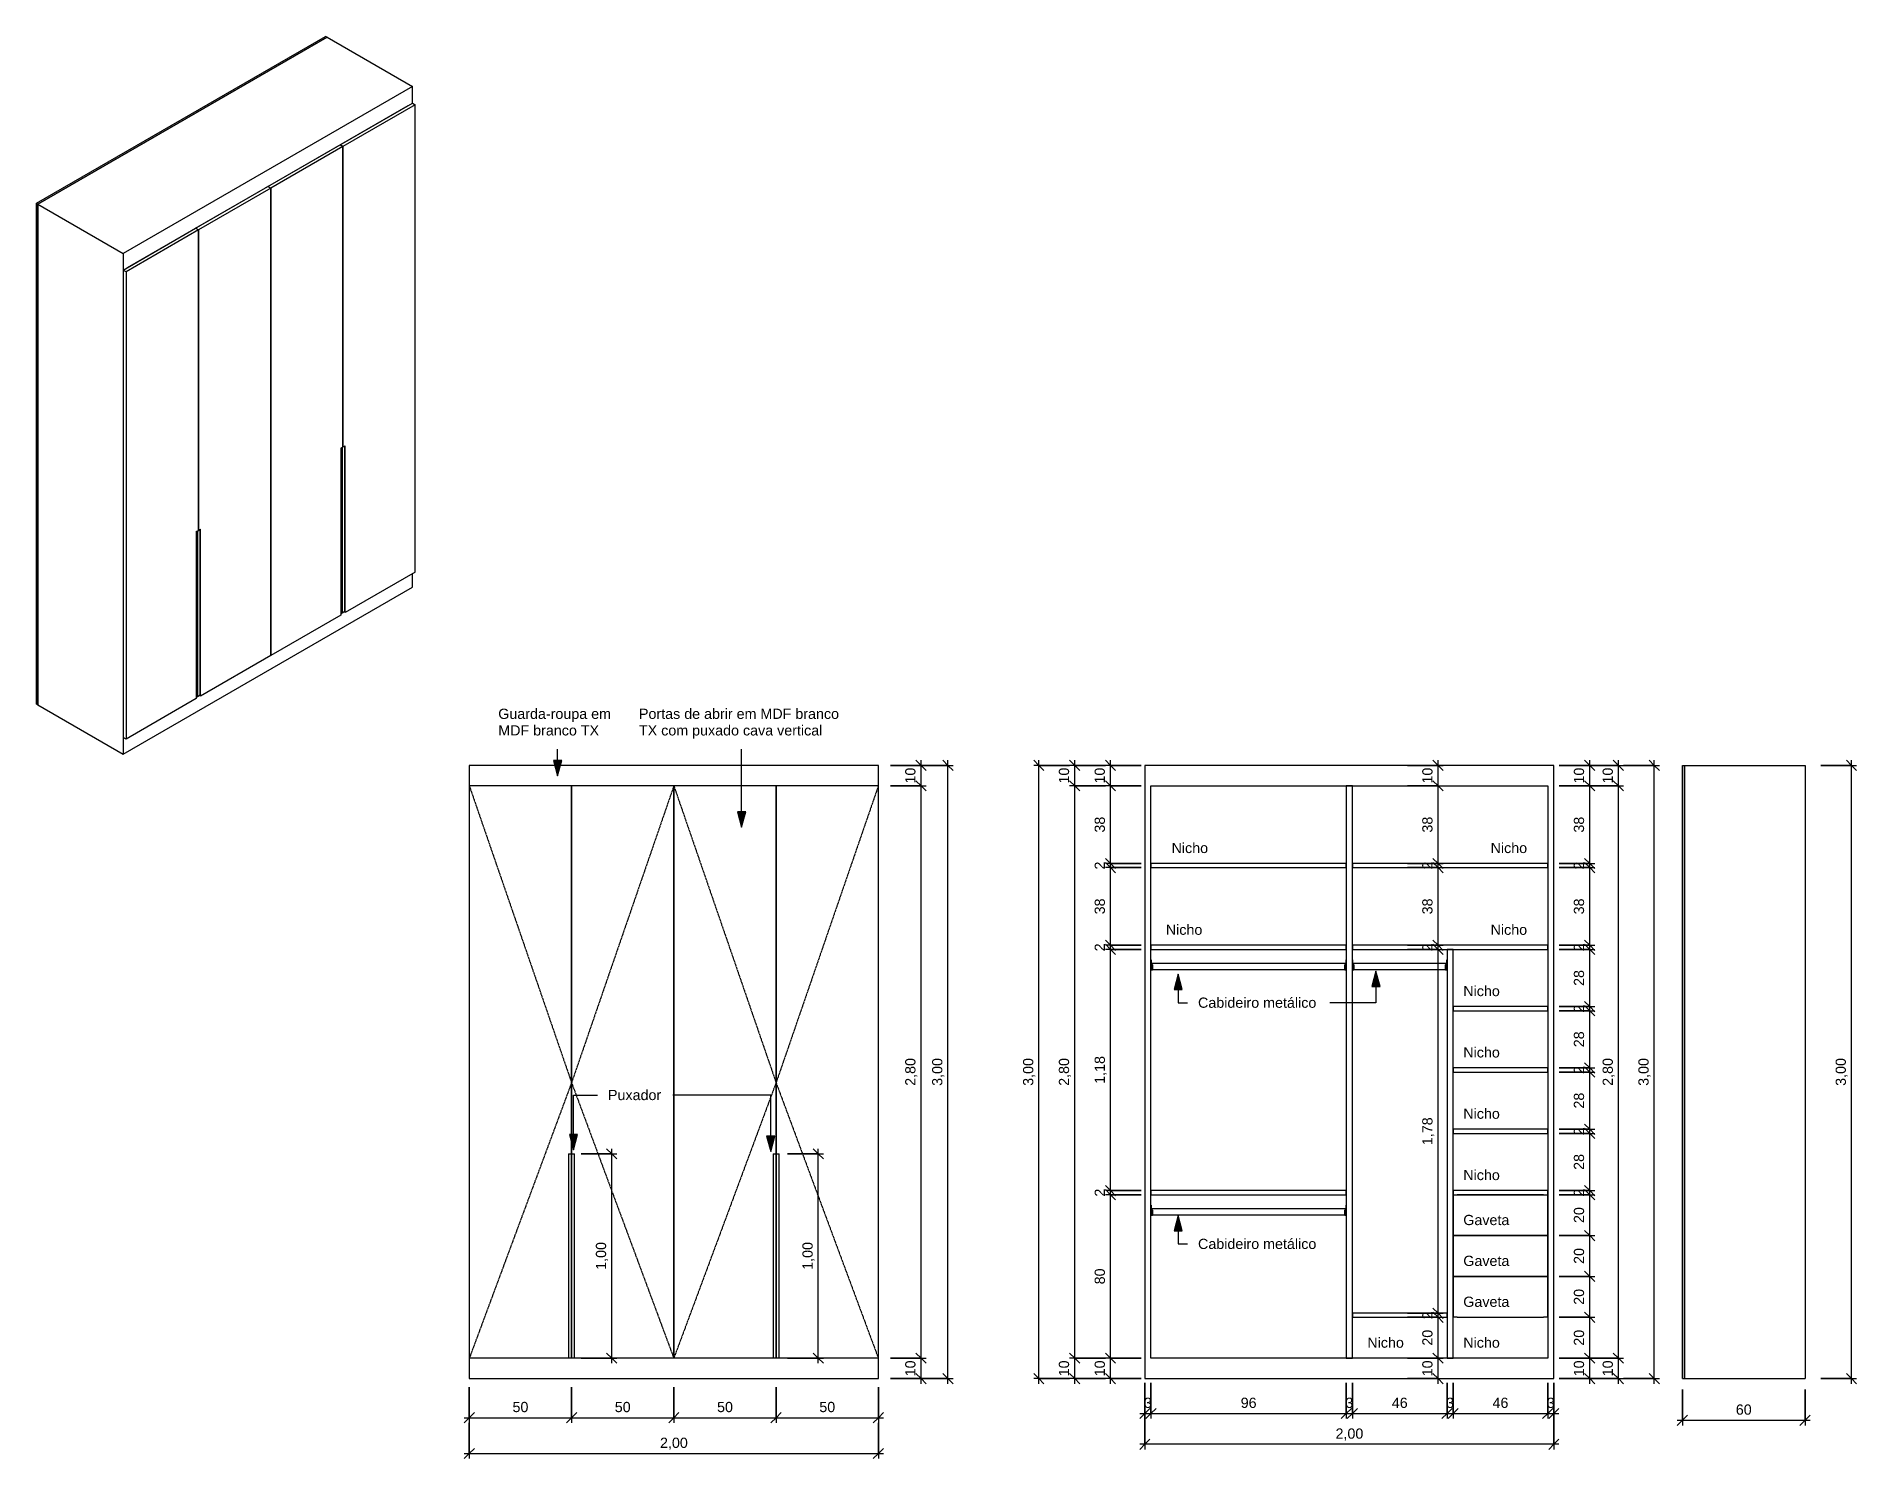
# Model space of a CAD drawing. Header units: millimetres. Extents: x -11148 to 343, y -11995 to 6766.
# Drawn here: x -11148 to -2248, y -191 to 6766 of the extents above; entities outside this region: 3.
import ezdxf

# ---------------------------------------------------------------- set-up
doc = ezdxf.new("R2010")
doc.units = ezdxf.units.MM
doc.linetypes.add('Overhead', pattern=[3.96875, 2.38125, -1.5875])
for name, color, linetype, lineweight in [('A-ANNO-DIMS', 211, 'Continuous', 9), ('A-ANNO-DIMS-25', 211, 'Continuous', 9), ('A-FLOR-OVHD', 1, 'Overhead', 9), ('G-ANNO-TEXT', 231, 'Continuous', 9), ('I-FURN', 30, 'Continuous', 9)]:
    doc.layers.add(name, color=color, linetype=linetype, lineweight=lineweight)
doc.styles.add('@Arial Unicode MS', font='ARIALUNI.TTF', dxfattribs={"height": 50})
doc.styles.add('Arial', font='arial.ttf', dxfattribs={"height": 50})
doc.dimstyles.new('CRT_-__Metros_-_Linha_de_chamada_3_5_mm', dxfattribs={"dimscale": 304.8, "dimtxt": 50.292243, "dimasz": 0.164042, "dimexe": 0.082021, "dimexo": 0.0625, "dimgap": 0.04101, "dimtad": 1, "dimdec": 0, "dimlfac": 0.1, "dimdsep": 46, "dimtxsty": '@Arial Unicode MS', "dimblk1": 'OBLIQUE', "dimblk2": 'OBLIQUE', "dimsah": 1, "dimcen": 0.09, "dimdle": 0.082021, "dimazin": 0, "dimtfac": 1, "dimtdec": 4, "dimtix": 1, "dimtmove": 0, "dimatfit": 3, "dimfxl": 0.492126, "dimfxlon": 1, "dimtvp": 1, "dimtolj": 1, "dimtzin": 0, "dimarcsym": 2})
doc.dimstyles.new('CRT_-__Metros_-_Linha_de_chamada_3_5_mm_1', dxfattribs={"dimscale": 304.8, "dimtxt": 50.292243, "dimasz": 0.164042, "dimexe": 0.082021, "dimexo": 0.0625, "dimgap": 0.04101, "dimtad": 1, "dimlfac": 0.001, "dimrnd": 0.01, "dimzin": 0, "dimdsep": 46, "dimtxsty": '@Arial Unicode MS', "dimblk1": 'OBLIQUE', "dimblk2": 'OBLIQUE', "dimsah": 1, "dimcen": 0.09, "dimdle": 0.082021, "dimazin": 0, "dimtfac": 1, "dimtdec": 4, "dimtix": 1, "dimtmove": 0, "dimatfit": 3, "dimfxl": 0.492126, "dimfxlon": 1, "dimtvp": 1, "dimtolj": 1, "dimtzin": 0, "dimarcsym": 2})

msp = doc.modelspace()

# ---------------------------------------------------------------- texts
at = {"layer": 'G-ANNO-TEXT', "color": 7, "char_height": 50, "attachment_point": 1, "style": 'Arial'}
for s, insert, width in [('Guarda-roupa em ', (-8889.323, 3477.47), 703.48078), ('Portas de abrir em MDF branco ', (-8201.371, 3477.47), 1216.56078), ('MDF branco TX', (-8889.323, 3396.442), 607.27828), ('TX com puxado cava vertical', (-8201.371, 3396.442), 1120.35828), ('Nicho', (-5597.296, 2821.179), 222.46828), ('Nicho', (-4037.296, 2821.179), 222.46828), ('Nicho', (-5625.266, 2421.179), 222.46828), ('Nicho', (-4037.296, 2421.179), 222.46828), ('Cabideiro metálico', (-5467.88, 2064.301), 719.51453), ('Nicho', (-4170.864, 2121.179), 222.46828), ('Nicho', (-4170.864, 1821.179), 222.46828), ('Puxador', (-8352.825, 1612.598), 322.67922), ('Nicho', (-4170.864, 1521.179), 222.46828), ('Nicho', (-4170.864, 1221.179), 222.46828), ('Gaveta', (-4170.864, 1001.179), 280.59062), ('Cabideiro metálico', (-5467.88, 884.301), 719.51453), ('Gaveta', (-4170.864, 801.179), 280.59062), ('Gaveta', (-4170.864, 601.179), 280.59062), ('Nicho', (-4640.047, 401.179), 222.46828), ('Nicho', (-4170.864, 401.179), 222.46828)]:
    msp.add_mtext(s, dxfattribs=dict(at, insert=insert, width=width))

# ---------------------------------------------------------------- blocks, each defined once
blk = doc.blocks.new('GUARDA-ROUPA - GUARDA-ROUPA-4691935-VISTA 3D GUARDA-ROUPA')
at = {"layer": 'I-FURN'}
for p, q in [((-11147.6, 5949.9), (-9733.3, 6766.4)), ((-9726.3, 6762.3), (-9733.3, 6766.4)), ((-9726.3, 6762.3), (-11140.5, 5945.8)), ((-11140.5, 5945.8), (-9726.3, 6762.3)), ((-9726.3, 6762.3), (-9309.1, 6521.5)), ((-9309.1, 6521.5), (-10723.3, 5705)), ((-9309.1, 6439.8), (-9309.1, 6521.5)), ((-10702.1, 5635.6), (-9330.3, 6427.6)), ((-9662.6, 6235.7), (-9309.1, 6439.8)), ((-9294.9, 6431.7), (-9648.5, 6227.5)), ((-9309.1, 6439.8), (-9294.9, 6431.7)), ((-9294.9, 4145.5), (-9294.9, 6431.7)), ((-10016.2, 6031.6), (-9662.6, 6235.7)), ((-9648.5, 6227.5), (-9662.6, 6235.7)), ((-9662.6, 6235.7), (-9648.5, 6227.5)), ((-9648.5, 6227.5), (-10002, 6023.4)), ((-9648.5, 6227.5), (-9648.5, 4757.8)), ((-9648.5, 4757.8), (-9648.5, 6227.5)), ((-10369.7, 5827.4), (-10016.2, 6031.6)), ((-10002, 6023.4), (-10355.6, 5819.3)), ((-10005.6, 6037.7), (-10026.8, 6025.4)), ((-10016.2, 6031.6), (-10002, 6023.4)), ((-10002, 6023.4), (-10016.2, 6031.6)), ((-10002, 3737.2), (-10002, 6023.4)), ((-10002, 6023.4), (-10002, 3737.2)), ((-11147.6, 3500.4), (-11147.6, 5949.9)), ((-11147.6, 5949.9), (-11140.5, 5945.8)), ((-11140.5, 5945.8), (-11140.5, 3496.3)), ((-11140.5, 3496.3), (-11140.5, 5945.8)), ((-11140.5, 5945.8), (-10723.3, 5705)), ((-10723.3, 5623.3), (-10369.7, 5827.4)), ((-10355.6, 5819.3), (-10709.2, 5615.2)), ((-10369.7, 5827.4), (-10355.6, 5819.3)), ((-10355.6, 5819.3), (-10369.7, 5827.4)), ((-10355.6, 4349.6), (-10355.6, 5819.3)), ((-10355.6, 5819.3), (-10355.6, 4349.6)), ((-10723.3, 5705), (-10723.3, 3255.5)), ((-10723.3, 5623.3), (-10723.3, 3337.1)), ((-10709.2, 5615.2), (-10723.3, 5623.3)), ((-10709.2, 5615.2), (-10709.2, 3329)), ((-9659.1, 4751.7), (-9648.5, 4757.8)), ((-9659.1, 4751.7), (-9659.1, 3935.2)), ((-9653.2, 4755.1), (-9653.2, 3944.1)), ((-9653.2, 3944.1), (-9653.2, 4755.1)), ((-9648.5, 4757.8), (-9637.9, 4764)), ((-9639.1, 3952.2), (-9639.1, 4763.3)), ((-9639.1, 4763.3), (-9639.1, 3952.2)), ((-9637.9, 3947.5), (-9637.9, 4764)), ((-10366.2, 4343.5), (-10355.6, 4349.6)), ((-10366.2, 4343.5), (-10366.2, 3527)), ((-10360.3, 3535.8), (-10360.3, 4346.9)), ((-10360.3, 4346.9), (-10360.3, 3535.8)), ((-10355.6, 4349.6), (-10345, 4355.7)), ((-10346.2, 3544), (-10346.2, 4355)), ((-10346.2, 4355), (-10346.2, 3544)), ((-10345, 3539.2), (-10345, 4355.7)), ((-9294.9, 4145.5), (-9637.9, 3947.5)), ((-9309.1, 4072), (-9309.1, 4137.3)), ((-10723.3, 3255.5), (-9309.1, 4072)), ((-9659.1, 3935.2), (-10002, 3737.2)), ((-9653.2, 3944.1), (-9659.1, 3940.7)), ((-9639.1, 3952.2), (-9653.2, 3944.1)), ((-9637.9, 3947.5), (-9639.1, 3952.2)), ((-10002, 3737.2), (-10345, 3539.2)), ((-11147.6, 3500.4), (-11140.5, 3496.3)), ((-11140.5, 3496.3), (-10723.3, 3255.5)), ((-10366.2, 3527), (-10709.2, 3329)), ((-10360.3, 3535.8), (-10366.2, 3532.4)), ((-10346.2, 3544), (-10360.3, 3535.8)), ((-10345, 3539.2), (-10346.2, 3544)), ((-10709.2, 3329), (-10723.3, 3337.1))]:
    blk.add_line(p, q, dxfattribs=at)
blk = doc.blocks.new('GUARDA-ROUPA - GUARDA-ROUPA-4691935-VISTA FRONTAL GUARDA-ROUPA')
at = {"layer": 'I-FURN'}
for p, q in [((-1795.4, 3200), (-3795.4, 3200)), ((-3795.4, 3200), (-3795.4, 3100)), ((-1795.4, 3100), (-1795.4, 3200)), ((-3795.4, 3100), (-3795.4, 300)), ((-3295.4, 3100), (-3795.4, 3100)), ((-3295.4, 1300), (-3295.4, 3100)), ((-3295.4, 3100), (-3295.4, 1300)), ((-2795.4, 3100), (-3295.4, 3100)), ((-2795.4, 300), (-2795.4, 3100)), ((-2795.4, 3100), (-2795.4, 300)), ((-2295.4, 3100), (-2795.4, 3100)), ((-2295.4, 3100), (-2295.4, 1300)), ((-1795.4, 3100), (-2295.4, 3100)), ((-2295.4, 1300), (-2295.4, 3100)), ((-1795.4, 300), (-1795.4, 3100)), ((-3310.4, 1300), (-3310.4, 300)), ((-3310.4, 1300), (-3295.4, 1300)), ((-3295.4, 300), (-3295.4, 1300)), ((-3295.4, 1300), (-3280.4, 1300)), ((-3295.4, 1300), (-3295.4, 300)), ((-3280.4, 300), (-3280.4, 1300)), ((-2310.4, 1300), (-2310.4, 300)), ((-2310.4, 1300), (-2295.4, 1300)), ((-2295.4, 1300), (-2280.4, 1300)), ((-2295.4, 1300), (-2295.4, 300)), ((-2295.4, 300), (-2295.4, 1300)), ((-2280.4, 300), (-2280.4, 1300)), ((-3310.4, 300), (-3795.4, 300)), ((-3795.4, 300), (-3795.4, 200)), ((-3295.4, 300), (-3310.4, 300)), ((-3280.4, 300), (-3295.4, 300)), ((-2795.4, 300), (-3280.4, 300)), ((-2310.4, 300), (-2795.4, 300)), ((-2295.4, 300), (-2310.4, 300)), ((-2280.4, 300), (-2295.4, 300)), ((-1795.4, 300), (-2280.4, 300)), ((-1795.4, 200), (-1795.4, 300)), ((-3795.4, 200), (-1795.4, 200))]:
    blk.add_line(p, q, dxfattribs=at)
blk = doc.blocks.new('GUARDA-ROUPA - GUARDA-ROUPA 2-4849854-VISTA INTERNA GUARDA-ROUPA')
at = {"layer": 'I-FURN'}
for p, q in [((-1795.4, 3200), (-3795.4, 3200)), ((-3795.4, 3200), (-3795.4, 200)), ((-1795.4, 200), (-1795.4, 3200)), ((-3765.4, 3100), (-1825.4, 3100)), ((-3765.4, 300), (-3765.4, 3100)), ((-2780.4, 3100), (-2810.4, 3100)), ((-2810.4, 3100), (-2810.4, 300)), ((-2780.4, 300), (-2780.4, 3100)), ((-1825.4, 3100), (-1825.4, 300)), ((-2810.4, 2720), (-3765.4, 2720)), ((-3765.4, 2720), (-3765.4, 2700)), ((-3765.4, 2700), (-2810.4, 2700)), ((-2810.4, 2700), (-2810.4, 2720)), ((-1825.4, 2720), (-2780.4, 2720)), ((-2780.4, 2720), (-2780.4, 2700)), ((-2780.4, 2700), (-1825.4, 2700)), ((-1825.4, 2700), (-1825.4, 2720)), ((-2810.4, 2320), (-3765.4, 2320)), ((-3765.4, 2320), (-3765.4, 2300)), ((-2810.4, 2300), (-2810.4, 2320)), ((-1825.4, 2320), (-2780.4, 2320)), ((-2780.4, 2320), (-2780.4, 2300)), ((-1825.4, 2300), (-1825.4, 2320)), ((-3765.4, 2300), (-2810.4, 2300)), ((-3764.4, 2249.4), (-3765.4, 2249.4)), ((-3764.4, 2230.8), (-3765.4, 2230.8)), ((-3764.4, 2249.2), (-3764.4, 2249.4)), ((-3764.4, 2249.4), (-3764.4, 2246.7)), ((-3764.4, 2246.7), (-3764.4, 2231)), ((-3757.8, 2224.4), (-3764.4, 2231)), ((-2811.4, 2231), (-3764.4, 2231)), ((-3764.4, 2208), (-3764.4, 2230.8)), ((-3764.4, 2230.8), (-3764.4, 2208)), ((-2811.4, 2231), (-2817.9, 2224.4)), ((-2810.4, 2249.4), (-2811.4, 2249.4)), ((-2811.4, 2246.7), (-2811.4, 2249.4)), ((-2811.4, 2249.4), (-2811.4, 2249.2)), ((-2811.4, 2231), (-2811.4, 2246.7)), ((-2811.4, 2230.8), (-2811.4, 2208)), ((-2811.4, 2208), (-2811.4, 2230.8)), ((-2810.4, 2230.8), (-2811.4, 2230.8)), ((-2780.4, 2300), (-1825.4, 2300)), ((-2779.4, 2249.4), (-2780.4, 2249.4)), ((-2779.4, 2230.8), (-2780.4, 2230.8)), ((-2779.4, 2249.2), (-2779.4, 2249.4)), ((-2779.4, 2249.4), (-2779.4, 2246.7)), ((-2779.4, 2246.7), (-2779.4, 2231)), ((-2772.8, 2224.4), (-2779.4, 2231)), ((-2318.9, 2231), (-2779.4, 2231)), ((-2779.4, 2208), (-2779.4, 2230.8)), ((-2779.4, 2230.8), (-2779.4, 2208)), ((-2318.9, 2231), (-2325.4, 2224.4)), ((-2317.9, 2249.4), (-2318.9, 2249.4)), ((-2318.9, 2246.7), (-2318.9, 2249.4)), ((-2318.9, 2249.4), (-2318.9, 2249.2)), ((-2318.9, 2231), (-2318.9, 2246.7)), ((-2318.9, 2230.8), (-2318.9, 2208)), ((-2318.9, 2208), (-2318.9, 2230.8)), ((-2317.9, 2230.8), (-2318.9, 2230.8)), ((-2287.9, 2300), (-2317.9, 2300)), ((-2317.9, 2300), (-2317.9, 300)), ((-2287.9, 300), (-2287.9, 2300)), ((-3765.4, 2200), (-3764.4, 2200)), ((-3764.4, 2200), (-3764.4, 2208)), ((-3764.4, 2208), (-3764.4, 2200)), ((-3764.4, 2201), (-2811.4, 2201)), ((-3764.4, 2200), (-3757.8, 2200)), ((-3757.8, 2224.4), (-3757.8, 2208)), ((-3757.8, 2208), (-3757.8, 2200)), ((-2817.9, 2208), (-2817.9, 2224.4)), ((-2817.9, 2200), (-2817.9, 2208)), ((-2817.9, 2200), (-2811.4, 2200)), ((-2811.4, 2208), (-2811.4, 2200)), ((-2811.4, 2200), (-2811.4, 2208)), ((-2811.4, 2200), (-2810.4, 2200)), ((-2780.4, 2200), (-2779.4, 2200)), ((-2779.4, 2200), (-2779.4, 2208)), ((-2779.4, 2208), (-2779.4, 2200)), ((-2779.4, 2201), (-2318.9, 2201)), ((-2779.4, 2200), (-2772.8, 2200)), ((-2772.8, 2224.4), (-2772.8, 2208)), ((-2772.8, 2208), (-2772.8, 2200)), ((-2325.4, 2208), (-2325.4, 2224.4)), ((-2325.4, 2200), (-2325.4, 2208)), ((-2325.4, 2200), (-2318.9, 2200)), ((-2318.9, 2208), (-2318.9, 2200)), ((-2318.9, 2200), (-2318.9, 2208)), ((-2318.9, 2200), (-2317.9, 2200)), ((-1825.4, 2020), (-2287.9, 2020)), ((-2287.9, 2020), (-2287.9, 2000)), ((-2287.9, 2000), (-1825.4, 2000)), ((-1825.4, 2000), (-1825.4, 2020)), ((-1825.4, 1720), (-2287.9, 1720)), ((-2287.9, 1720), (-2287.9, 1700)), ((-2287.9, 1700), (-1825.4, 1700)), ((-1825.4, 1700), (-1825.4, 1720)), ((-1825.4, 1420), (-2287.9, 1420)), ((-2287.9, 1420), (-2287.9, 1400)), ((-2287.9, 1400), (-1825.4, 1400)), ((-1825.4, 1400), (-1825.4, 1420)), ((-2810.4, 1120), (-3765.4, 1120)), ((-3765.4, 1120), (-3765.4, 1100)), ((-3765.4, 1100), (-2810.4, 1100)), ((-2810.4, 1100), (-2810.4, 1120)), ((-1825.4, 1120), (-2287.9, 1120)), ((-2287.9, 1120), (-2287.9, 1100)), ((-2287.9, 1100), (-2287.9, 900)), ((-2287.9, 1100), (-1825.4, 1100)), ((-1845.4, 1100), (-2267.9, 1100)), ((-1825.4, 1100), (-1825.4, 1120)), ((-1825.4, 900), (-1825.4, 1100)), ((-3764.4, 1049.4), (-3765.4, 1049.4)), ((-3764.4, 1030.8), (-3765.4, 1030.8)), ((-3765.4, 1000), (-3764.4, 1000)), ((-3764.4, 1049.2), (-3764.4, 1049.4)), ((-3764.4, 1049.4), (-3764.4, 1046.7)), ((-3764.4, 1046.7), (-3764.4, 1031)), ((-3757.8, 1024.4), (-3764.4, 1031)), ((-2811.4, 1031), (-3764.4, 1031)), ((-3764.4, 1008), (-3764.4, 1030.8)), ((-3764.4, 1030.8), (-3764.4, 1008)), ((-3764.4, 1000), (-3764.4, 1008)), ((-3764.4, 1008), (-3764.4, 1000)), ((-3764.4, 1001), (-2811.4, 1001)), ((-3764.4, 1000), (-3757.8, 1000)), ((-3757.8, 1024.4), (-3757.8, 1008)), ((-3757.8, 1008), (-3757.8, 1000)), ((-2811.4, 1031), (-2817.9, 1024.4)), ((-2817.9, 1008), (-2817.9, 1024.4)), ((-2817.9, 1000), (-2817.9, 1008)), ((-2817.9, 1000), (-2811.4, 1000)), ((-2810.4, 1049.4), (-2811.4, 1049.4)), ((-2811.4, 1046.7), (-2811.4, 1049.4)), ((-2811.4, 1049.4), (-2811.4, 1049.2)), ((-2811.4, 1031), (-2811.4, 1046.7)), ((-2811.4, 1030.8), (-2811.4, 1008)), ((-2811.4, 1008), (-2811.4, 1030.8)), ((-2810.4, 1030.8), (-2811.4, 1030.8)), ((-2811.4, 1008), (-2811.4, 1000)), ((-2811.4, 1000), (-2811.4, 1008)), ((-2811.4, 1000), (-2810.4, 1000)), ((-2267.9, 900), (-2287.9, 900)), ((-2287.9, 900), (-2287.9, 700)), ((-2287.9, 900), (-2267.9, 900)), ((-2267.9, 900), (-1845.4, 900)), ((-1845.4, 900), (-2267.9, 900)), ((-1825.4, 900), (-1845.4, 900)), ((-1845.4, 900), (-1825.4, 900)), ((-1825.4, 700), (-1825.4, 900)), ((-2267.9, 700), (-2287.9, 700)), ((-2287.9, 700), (-2287.9, 500)), ((-2287.9, 700), (-2267.9, 700)), ((-2267.9, 700), (-1845.4, 700)), ((-1845.4, 700), (-2267.9, 700)), ((-1825.4, 700), (-1845.4, 700)), ((-1845.4, 700), (-1825.4, 700)), ((-1825.4, 500), (-1825.4, 700)), ((-2317.9, 520), (-2780.4, 520)), ((-2780.4, 520), (-2780.4, 500)), ((-2780.4, 500), (-2317.9, 500)), ((-2317.9, 500), (-2317.9, 520)), ((-2267.9, 500), (-2287.9, 500)), ((-2267.9, 500), (-1845.4, 500)), ((-1825.4, 500), (-1845.4, 500)), ((-1825.4, 300), (-3765.4, 300)), ((-2810.4, 300), (-2780.4, 300)), ((-2317.9, 300), (-2287.9, 300)), ((-3795.4, 200), (-1795.4, 200))]:
    blk.add_line(p, q, dxfattribs=at)
blk = doc.blocks.new('GUARDA-ROUPA - GUARDA-ROUPA 2-4849854-VISTA LATERAL GUARDA-ROUPA')
at = {"layer": 'I-FURN'}
for p, q in [((-11969.650772, 200), (-11969.650772, 3200)), ((-11969.650772, 3200), (-11959.650772, 3200)), ((-11959.650772, 3200), (-11959.650772, 200)), ((-11959.650772, 200), (-11959.650772, 3200)), ((-11959.650772, 3200), (-11369.650772, 3200)), ((-11369.650772, 3200), (-11369.650772, 200)), ((-11969.650772, 200), (-11959.650772, 200)), ((-11959.650772, 200), (-11369.650772, 200))]:
    blk.add_line(p, q, dxfattribs=at)
blk = doc.blocks.new('DIMBLOCK1-VISTA FRONTAL GUARDA-ROUPA')
at = {"layer": 'A-ANNO-DIMS-25'}
for p, q in [((-6972.2, 300), (-6797.2, 300)), ((-6822.2, 300), (-6972.2, 300)), ((-6822.2, 175), (-6822.2, 300)), ((-6972.2, 200), (-6797.2, 200)), ((-6822.2, 200), (-6972.2, 200))]:
    blk.add_line(p, q, dxfattribs=at)
at = {"layer": 'A-ANNO-DIMS-25', "lineweight": 18}
for p, q in [((-6822.2, 300), (-6847.2, 325)), ((-6822.2, 300), (-6797.2, 275)), ((-6822.2, 200), (-6847.2, 225)), ((-6822.2, 200), (-6797.2, 175))]:
    blk.add_line(p, q, dxfattribs=at)
at = {"layer": 'A-ANNO-DIMS-25', "color": 0, "insert": (-6899.6, 211.3), "char_height": 50, "width": 92.937, "attachment_point": 1, "rotation": 90, "line_spacing_factor": 1.117605, "style": '@Arial Unicode MS'}
blk.add_mtext('10', dxfattribs=at)
blk = doc.blocks.new('_Oblique')
at = {"color": 0, "linetype": 'ByBlock', "lineweight": -2}
blk.add_line((-0.5, -0.5), (0.5, 0.5), dxfattribs=at)
blk = doc.blocks.new('DIMBLOCK2-VISTA FRONTAL GUARDA-ROUPA')
at = {"layer": 'A-ANNO-DIMS-25', "lineweight": 18}
for p, q in [((-6822.2, 3100), (-6847.2, 3125)), ((-6822.2, 3100), (-6797.2, 3075)), ((-6822.2, 300), (-6847.2, 325)), ((-6822.2, 300), (-6797.2, 275))]:
    blk.add_line(p, q, dxfattribs=at)
at = {"layer": 'A-ANNO-DIMS-25'}
for p, q in [((-6972.2, 3100), (-6797.2, 3100)), ((-6822.2, 3100), (-6972.2, 3100)), ((-6822.2, 300), (-6822.2, 3100)), ((-6972.2, 300), (-6797.2, 300)), ((-6822.2, 300), (-6972.2, 300))]:
    blk.add_line(p, q, dxfattribs=at)
at = {"layer": 'A-ANNO-DIMS-25', "color": 0, "insert": (-6899.6, 1632.4), "char_height": 50, "width": 162.337, "attachment_point": 1, "rotation": 90, "line_spacing_factor": 1.117605, "style": '@Arial Unicode MS'}
blk.add_mtext('2,80', dxfattribs=at)
blk = doc.blocks.new('DIMBLOCK3-VISTA FRONTAL GUARDA-ROUPA')
at = {"layer": 'A-ANNO-DIMS-25', "lineweight": 18}
for p, q in [((-6822.2, 3200), (-6847.2, 3225)), ((-6822.2, 3100), (-6847.2, 3125)), ((-6822.2, 3200), (-6797.2, 3175)), ((-6822.2, 3100), (-6797.2, 3075))]:
    blk.add_line(p, q, dxfattribs=at)
at = {"layer": 'A-ANNO-DIMS-25'}
for p, q in [((-6822.2, 3100), (-6822.2, 3225)), ((-6972.2, 3200), (-6797.2, 3200)), ((-6822.2, 3200), (-6972.2, 3200)), ((-6972.2, 3100), (-6797.2, 3100)), ((-6822.2, 3100), (-6972.2, 3100))]:
    blk.add_line(p, q, dxfattribs=at)
at = {"layer": 'A-ANNO-DIMS-25', "color": 0, "insert": (-6899.6, 3111.3), "char_height": 50, "width": 92.937, "attachment_point": 1, "rotation": 90, "line_spacing_factor": 1.117605, "style": '@Arial Unicode MS'}
blk.add_mtext('10', dxfattribs=at)
blk = doc.blocks.new('DIMBLOCK4-VISTA FRONTAL GUARDA-ROUPA')
at = {"layer": 'A-ANNO-DIMS-25', "lineweight": 18}
for p, q in [((-6690.6, 3200), (-6715.6, 3225)), ((-6690.6, 3200), (-6665.6, 3175)), ((-6690.6, 200), (-6715.6, 225)), ((-6690.6, 200), (-6665.6, 175))]:
    blk.add_line(p, q, dxfattribs=at)
at = {"layer": 'A-ANNO-DIMS-25'}
for p, q in [((-6690.6, 175), (-6690.6, 3225)), ((-6840.6, 3200), (-6665.6, 3200)), ((-6690.6, 3200), (-6840.6, 3200)), ((-6840.6, 200), (-6665.6, 200)), ((-6690.6, 200), (-6840.6, 200))]:
    blk.add_line(p, q, dxfattribs=at)
at = {"layer": 'A-ANNO-DIMS-25', "color": 0, "insert": (-6768, 1632.4), "char_height": 50, "width": 162.337, "attachment_point": 1, "rotation": 90, "line_spacing_factor": 1.117605, "style": '@Arial Unicode MS'}
blk.add_mtext('3,00', dxfattribs=at)
blk = doc.blocks.new('DIMBLOCK5-VISTA FRONTAL GUARDA-ROUPA')
at = {"layer": 'A-ANNO-DIMS-25'}
for p, q in [((-9030.9, 158.8), (-9030.9, -16.2)), ((-9030.9, 8.8), (-9030.9, 158.8)), ((-8530.9, 158.8), (-8530.9, -16.2)), ((-8530.9, 8.8), (-8530.9, 158.8)), ((-9055.9, 8.8), (-8530.9, 8.8))]:
    blk.add_line(p, q, dxfattribs=at)
at = {"layer": 'A-ANNO-DIMS-25', "lineweight": 18}
for p, q in [((-9030.9, 8.8), (-9055.9, -16.2)), ((-9030.9, 8.8), (-9005.9, 33.8)), ((-8530.9, 8.8), (-8555.9, -16.2)), ((-8530.9, 8.8), (-8505.9, 33.8))]:
    blk.add_line(p, q, dxfattribs=at)
at = {"layer": 'A-ANNO-DIMS-25', "color": 0, "insert": (-8819.6, 86.2), "char_height": 50, "width": 92.937, "attachment_point": 1, "line_spacing_factor": 1.117605, "style": '@Arial Unicode MS'}
blk.add_mtext('50', dxfattribs=at)
blk = doc.blocks.new('DIMBLOCK6-VISTA FRONTAL GUARDA-ROUPA')
at = {"layer": 'A-ANNO-DIMS-25'}
for p, q in [((-8530.9, 158.8), (-8530.9, -16.2)), ((-8530.9, 8.8), (-8530.9, 158.8)), ((-8030.9, 158.8), (-8030.9, -16.2)), ((-8030.9, 8.8), (-8030.9, 158.8)), ((-8530.9, 8.8), (-8030.9, 8.8))]:
    blk.add_line(p, q, dxfattribs=at)
at = {"layer": 'A-ANNO-DIMS-25', "lineweight": 18}
for p, q in [((-8530.9, 8.8), (-8555.9, -16.2)), ((-8530.9, 8.8), (-8505.9, 33.8)), ((-8030.9, 8.8), (-8055.9, -16.2)), ((-8030.9, 8.8), (-8005.9, 33.8))]:
    blk.add_line(p, q, dxfattribs=at)
at = {"layer": 'A-ANNO-DIMS-25', "color": 0, "insert": (-8319.6, 86.2), "char_height": 50, "width": 92.937, "attachment_point": 1, "line_spacing_factor": 1.117605, "style": '@Arial Unicode MS'}
blk.add_mtext('50', dxfattribs=at)
blk = doc.blocks.new('DIMBLOCK7-VISTA FRONTAL GUARDA-ROUPA')
at = {"layer": 'A-ANNO-DIMS-25'}
for p, q in [((-8030.9, 158.8), (-8030.9, -16.2)), ((-8030.9, 8.8), (-8030.9, 158.8)), ((-7530.9, 158.8), (-7530.9, -16.2)), ((-7530.9, 8.8), (-7530.9, 158.8)), ((-8030.9, 8.8), (-7530.9, 8.8))]:
    blk.add_line(p, q, dxfattribs=at)
at = {"layer": 'A-ANNO-DIMS-25', "lineweight": 18}
for p, q in [((-8030.9, 8.8), (-8055.9, -16.2)), ((-8030.9, 8.8), (-8005.9, 33.8)), ((-7530.9, 8.8), (-7555.9, -16.2)), ((-7530.9, 8.8), (-7505.9, 33.8))]:
    blk.add_line(p, q, dxfattribs=at)
at = {"layer": 'A-ANNO-DIMS-25', "color": 0, "insert": (-7819.6, 86.2), "char_height": 50, "width": 92.937, "attachment_point": 1, "line_spacing_factor": 1.117605, "style": '@Arial Unicode MS'}
blk.add_mtext('50', dxfattribs=at)
blk = doc.blocks.new('DIMBLOCK8-VISTA FRONTAL GUARDA-ROUPA')
at = {"layer": 'A-ANNO-DIMS-25'}
for p, q in [((-7530.9, 158.8), (-7530.9, -16.2)), ((-7530.9, 8.8), (-7530.9, 158.8)), ((-7030.9, 158.8), (-7030.9, -16.2)), ((-7030.9, 8.8), (-7030.9, 158.8)), ((-7530.9, 8.8), (-7005.9, 8.8))]:
    blk.add_line(p, q, dxfattribs=at)
at = {"layer": 'A-ANNO-DIMS-25', "lineweight": 18}
for p, q in [((-7530.9, 8.8), (-7555.9, -16.2)), ((-7530.9, 8.8), (-7505.9, 33.8)), ((-7030.9, 8.8), (-7055.9, -16.2)), ((-7030.9, 8.8), (-7005.9, 33.8))]:
    blk.add_line(p, q, dxfattribs=at)
at = {"layer": 'A-ANNO-DIMS-25', "color": 0, "insert": (-7319.6, 86.2), "char_height": 50, "width": 92.937, "attachment_point": 1, "line_spacing_factor": 1.117605, "style": '@Arial Unicode MS'}
blk.add_mtext('50', dxfattribs=at)
blk = doc.blocks.new('DIMBLOCK9-VISTA FRONTAL GUARDA-ROUPA')
at = {"layer": 'A-ANNO-DIMS-25'}
for p, q in [((-9030.9, -16.2), (-9030.9, -191.2)), ((-9030.9, -166.2), (-9030.9, -16.2)), ((-7030.9, -16.2), (-7030.9, -191.2)), ((-7030.9, -166.2), (-7030.9, -16.2)), ((-9055.9, -166.2), (-7005.9, -166.2))]:
    blk.add_line(p, q, dxfattribs=at)
at = {"layer": 'A-ANNO-DIMS-25', "lineweight": 18}
for p, q in [((-9030.9, -166.2), (-9055.9, -191.2)), ((-9030.9, -166.2), (-9005.9, -141.2)), ((-7030.9, -166.2), (-7055.9, -191.2)), ((-7030.9, -166.2), (-7005.9, -141.2))]:
    blk.add_line(p, q, dxfattribs=at)
at = {"layer": 'A-ANNO-DIMS-25', "color": 0, "insert": (-8098.5, -88.8), "char_height": 50, "width": 162.337, "attachment_point": 1, "line_spacing_factor": 1.117605, "style": '@Arial Unicode MS'}
blk.add_mtext('2,00', dxfattribs=at)
blk = doc.blocks.new('DIMBLOCK10-VISTA FRONTAL GUARDA-ROUPA')
at = {"layer": 'A-ANNO-DIMS-25'}
for p, q in [((-8484.7, 1300), (-8309.7, 1300)), ((-8334.7, 1300), (-8484.7, 1300)), ((-8334.7, 275), (-8334.7, 1325)), ((-8484.7, 300), (-8309.7, 300)), ((-8334.7, 300), (-8484.7, 300))]:
    blk.add_line(p, q, dxfattribs=at)
at = {"layer": 'A-ANNO-DIMS-25', "lineweight": 18}
for p, q in [((-8334.7, 1300), (-8359.7, 1325)), ((-8334.7, 1300), (-8309.7, 1275)), ((-8334.7, 300), (-8359.7, 325)), ((-8334.7, 300), (-8309.7, 275))]:
    blk.add_line(p, q, dxfattribs=at)
at = {"layer": 'A-ANNO-DIMS-25', "color": 0, "insert": (-8412.1, 732.4), "char_height": 50, "width": 162.337, "attachment_point": 1, "rotation": 90, "line_spacing_factor": 1.117605, "style": '@Arial Unicode MS'}
blk.add_mtext('1,00', dxfattribs=at)
blk = doc.blocks.new('DIMBLOCK11-VISTA FRONTAL GUARDA-ROUPA')
at = {"layer": 'A-ANNO-DIMS-25'}
for p, q in [((-7474.7, 1300), (-7299.7, 1300)), ((-7324.7, 1300), (-7474.7, 1300)), ((-7324.7, 275), (-7324.7, 1325)), ((-7474.7, 300), (-7299.7, 300)), ((-7324.7, 300), (-7474.7, 300))]:
    blk.add_line(p, q, dxfattribs=at)
at = {"layer": 'A-ANNO-DIMS-25', "lineweight": 18}
for p, q in [((-7324.7, 1300), (-7349.7, 1325)), ((-7324.7, 1300), (-7299.7, 1275)), ((-7324.7, 300), (-7349.7, 325)), ((-7324.7, 300), (-7299.7, 275))]:
    blk.add_line(p, q, dxfattribs=at)
at = {"layer": 'A-ANNO-DIMS-25', "color": 0, "insert": (-7402.1, 732.4), "char_height": 50, "width": 162.337, "attachment_point": 1, "rotation": 90, "line_spacing_factor": 1.117605, "style": '@Arial Unicode MS'}
blk.add_mtext('1,00', dxfattribs=at)
blk = doc.blocks.new('DIMBLOCK12-VISTA INTERNA GUARDA-ROUPA')
at = {"layer": 'A-ANNO-DIMS-25'}
for p, q in [((-3702.9, 300), (-3527.9, 300)), ((-3552.9, 300), (-3702.9, 300)), ((-3552.9, 175), (-3552.9, 300)), ((-3702.9, 200), (-3527.9, 200)), ((-3552.9, 200), (-3702.9, 200))]:
    blk.add_line(p, q, dxfattribs=at)
at = {"layer": 'A-ANNO-DIMS-25', "lineweight": 18}
for p, q in [((-3552.9, 300), (-3577.9, 325)), ((-3552.9, 300), (-3527.9, 275)), ((-3552.9, 200), (-3577.9, 225)), ((-3552.9, 200), (-3527.9, 175))]:
    blk.add_line(p, q, dxfattribs=at)
at = {"layer": 'A-ANNO-DIMS-25', "color": 0, "insert": (-3630.4, 211.3), "char_height": 50, "width": 92.937, "attachment_point": 1, "rotation": 90, "line_spacing_factor": 1.117605, "style": '@Arial Unicode MS'}
blk.add_mtext('10', dxfattribs=at)
blk = doc.blocks.new('DIMBLOCK13-VISTA INTERNA GUARDA-ROUPA')
at = {"layer": 'A-ANNO-DIMS-25'}
for p, q in [((-3702.9, 500), (-3527.9, 500)), ((-3552.9, 500), (-3702.9, 500)), ((-3552.9, 300), (-3552.9, 500)), ((-3702.9, 300), (-3527.9, 300)), ((-3552.9, 300), (-3702.9, 300))]:
    blk.add_line(p, q, dxfattribs=at)
at = {"layer": 'A-ANNO-DIMS-25', "lineweight": 18}
for p, q in [((-3552.9, 500), (-3577.9, 525)), ((-3552.9, 500), (-3527.9, 475)), ((-3552.9, 300), (-3577.9, 325)), ((-3552.9, 300), (-3527.9, 275))]:
    blk.add_line(p, q, dxfattribs=at)
at = {"layer": 'A-ANNO-DIMS-25', "color": 0, "insert": (-3630.4, 361.3), "char_height": 50, "width": 92.937, "attachment_point": 1, "rotation": 90, "line_spacing_factor": 1.117605, "style": '@Arial Unicode MS'}
blk.add_mtext('20', dxfattribs=at)
blk = doc.blocks.new('DIMBLOCK14-VISTA INTERNA GUARDA-ROUPA')
at = {"layer": 'A-ANNO-DIMS-25', "lineweight": 18}
for p, q in [((-3552.9, 700), (-3577.9, 725)), ((-3552.9, 700), (-3527.9, 675)), ((-3552.9, 500), (-3577.9, 525)), ((-3552.9, 500), (-3527.9, 475))]:
    blk.add_line(p, q, dxfattribs=at)
at = {"layer": 'A-ANNO-DIMS-25'}
for p, q in [((-3702.9, 700), (-3527.9, 700)), ((-3552.9, 700), (-3702.9, 700)), ((-3552.9, 500), (-3552.9, 700)), ((-3702.9, 500), (-3527.9, 500)), ((-3552.9, 500), (-3702.9, 500))]:
    blk.add_line(p, q, dxfattribs=at)
at = {"layer": 'A-ANNO-DIMS-25', "color": 0, "insert": (-3630.4, 561.3), "char_height": 50, "width": 92.937, "attachment_point": 1, "rotation": 90, "line_spacing_factor": 1.117605, "style": '@Arial Unicode MS'}
blk.add_mtext('20', dxfattribs=at)
blk = doc.blocks.new('DIMBLOCK15-VISTA INTERNA GUARDA-ROUPA')
at = {"layer": 'A-ANNO-DIMS-25'}
for p, q in [((-3702.9, 900), (-3527.9, 900)), ((-3552.9, 900), (-3702.9, 900)), ((-3552.9, 700), (-3552.9, 900)), ((-3702.9, 700), (-3527.9, 700)), ((-3552.9, 700), (-3702.9, 700))]:
    blk.add_line(p, q, dxfattribs=at)
at = {"layer": 'A-ANNO-DIMS-25', "lineweight": 18}
for p, q in [((-3552.9, 900), (-3577.9, 925)), ((-3552.9, 900), (-3527.9, 875)), ((-3552.9, 700), (-3577.9, 725)), ((-3552.9, 700), (-3527.9, 675))]:
    blk.add_line(p, q, dxfattribs=at)
at = {"layer": 'A-ANNO-DIMS-25', "color": 0, "insert": (-3630.4, 761.3), "char_height": 50, "width": 92.937, "attachment_point": 1, "rotation": 90, "line_spacing_factor": 1.117605, "style": '@Arial Unicode MS'}
blk.add_mtext('20', dxfattribs=at)
blk = doc.blocks.new('DIMBLOCK16-VISTA INTERNA GUARDA-ROUPA')
at = {"layer": 'A-ANNO-DIMS-25'}
for p, q in [((-3702.9, 1100), (-3527.9, 1100)), ((-3552.9, 1100), (-3702.9, 1100)), ((-3552.9, 900), (-3552.9, 1100)), ((-3702.9, 900), (-3527.9, 900)), ((-3552.9, 900), (-3702.9, 900))]:
    blk.add_line(p, q, dxfattribs=at)
at = {"layer": 'A-ANNO-DIMS-25', "lineweight": 18}
for p, q in [((-3552.9, 1100), (-3577.9, 1125)), ((-3552.9, 1100), (-3527.9, 1075)), ((-3552.9, 900), (-3577.9, 925)), ((-3552.9, 900), (-3527.9, 875))]:
    blk.add_line(p, q, dxfattribs=at)
at = {"layer": 'A-ANNO-DIMS-25', "color": 0, "insert": (-3630.4, 961.3), "char_height": 50, "width": 92.937, "attachment_point": 1, "rotation": 90, "line_spacing_factor": 1.117605, "style": '@Arial Unicode MS'}
blk.add_mtext('20', dxfattribs=at)
blk = doc.blocks.new('DIMBLOCK17-VISTA INTERNA GUARDA-ROUPA')
at = {"layer": 'A-ANNO-DIMS-25'}
for p, q in [((-3702.9, 1120), (-3527.9, 1120)), ((-3552.9, 1120), (-3702.9, 1120)), ((-3702.9, 1100), (-3527.9, 1100)), ((-3552.9, 1100), (-3702.9, 1100)), ((-3552.9, 1100), (-3552.9, 1120))]:
    blk.add_line(p, q, dxfattribs=at)
at = {"layer": 'A-ANNO-DIMS-25', "lineweight": 18}
for p, q in [((-3552.9, 1120), (-3577.9, 1145)), ((-3552.9, 1100), (-3577.9, 1125)), ((-3552.9, 1120), (-3527.9, 1095)), ((-3552.9, 1100), (-3527.9, 1075))]:
    blk.add_line(p, q, dxfattribs=at)
at = {"layer": 'A-ANNO-DIMS-25', "color": 0, "insert": (-3630.4, 1090.6), "char_height": 50, "width": 46.468, "attachment_point": 1, "rotation": 90, "line_spacing_factor": 1.117605, "style": '@Arial Unicode MS'}
blk.add_mtext('2', dxfattribs=at)
blk = doc.blocks.new('DIMBLOCK18-VISTA INTERNA GUARDA-ROUPA')
at = {"layer": 'A-ANNO-DIMS-25', "lineweight": 18}
for p, q in [((-3552.9, 1400), (-3577.9, 1425)), ((-3552.9, 1400), (-3527.9, 1375)), ((-3552.9, 1120), (-3577.9, 1145)), ((-3552.9, 1120), (-3527.9, 1095))]:
    blk.add_line(p, q, dxfattribs=at)
at = {"layer": 'A-ANNO-DIMS-25'}
for p, q in [((-3702.9, 1400), (-3527.9, 1400)), ((-3552.9, 1400), (-3702.9, 1400)), ((-3552.9, 1120), (-3552.9, 1400)), ((-3702.9, 1120), (-3527.9, 1120)), ((-3552.9, 1120), (-3702.9, 1120))]:
    blk.add_line(p, q, dxfattribs=at)
at = {"layer": 'A-ANNO-DIMS-25', "color": 0, "insert": (-3630.4, 1221.3), "char_height": 50, "width": 92.937, "attachment_point": 1, "rotation": 90, "line_spacing_factor": 1.117605, "style": '@Arial Unicode MS'}
blk.add_mtext('28', dxfattribs=at)
blk = doc.blocks.new('DIMBLOCK19-VISTA INTERNA GUARDA-ROUPA')
at = {"layer": 'A-ANNO-DIMS-25', "lineweight": 18}
for p, q in [((-3552.9, 1420), (-3577.9, 1445)), ((-3552.9, 1400), (-3577.9, 1425)), ((-3552.9, 1420), (-3527.9, 1395)), ((-3552.9, 1400), (-3527.9, 1375))]:
    blk.add_line(p, q, dxfattribs=at)
at = {"layer": 'A-ANNO-DIMS-25'}
for p, q in [((-3702.9, 1420), (-3527.9, 1420)), ((-3552.9, 1420), (-3702.9, 1420)), ((-3702.9, 1400), (-3527.9, 1400)), ((-3552.9, 1400), (-3702.9, 1400)), ((-3552.9, 1400), (-3552.9, 1420))]:
    blk.add_line(p, q, dxfattribs=at)
at = {"layer": 'A-ANNO-DIMS-25', "color": 0, "insert": (-3630.4, 1390.6), "char_height": 50, "width": 46.468, "attachment_point": 1, "rotation": 90, "line_spacing_factor": 1.117605, "style": '@Arial Unicode MS'}
blk.add_mtext('2', dxfattribs=at)
blk = doc.blocks.new('DIMBLOCK20-VISTA INTERNA GUARDA-ROUPA')
at = {"layer": 'A-ANNO-DIMS-25'}
for p, q in [((-3702.9, 1700), (-3527.9, 1700)), ((-3552.9, 1700), (-3702.9, 1700)), ((-3552.9, 1420), (-3552.9, 1700)), ((-3702.9, 1420), (-3527.9, 1420)), ((-3552.9, 1420), (-3702.9, 1420))]:
    blk.add_line(p, q, dxfattribs=at)
at = {"layer": 'A-ANNO-DIMS-25', "lineweight": 18}
for p, q in [((-3552.9, 1700), (-3577.9, 1725)), ((-3552.9, 1700), (-3527.9, 1675)), ((-3552.9, 1420), (-3577.9, 1445)), ((-3552.9, 1420), (-3527.9, 1395))]:
    blk.add_line(p, q, dxfattribs=at)
at = {"layer": 'A-ANNO-DIMS-25', "color": 0, "insert": (-3630.4, 1521.3), "char_height": 50, "width": 92.937, "attachment_point": 1, "rotation": 90, "line_spacing_factor": 1.117605, "style": '@Arial Unicode MS'}
blk.add_mtext('28', dxfattribs=at)
blk = doc.blocks.new('DIMBLOCK21-VISTA INTERNA GUARDA-ROUPA')
at = {"layer": 'A-ANNO-DIMS-25'}
for p, q in [((-3702.9, 1720), (-3527.9, 1720)), ((-3552.9, 1720), (-3702.9, 1720)), ((-3702.9, 1700), (-3527.9, 1700)), ((-3552.9, 1700), (-3702.9, 1700)), ((-3552.9, 1700), (-3552.9, 1720))]:
    blk.add_line(p, q, dxfattribs=at)
at = {"layer": 'A-ANNO-DIMS-25', "lineweight": 18}
for p, q in [((-3552.9, 1720), (-3577.9, 1745)), ((-3552.9, 1700), (-3577.9, 1725)), ((-3552.9, 1720), (-3527.9, 1695)), ((-3552.9, 1700), (-3527.9, 1675))]:
    blk.add_line(p, q, dxfattribs=at)
at = {"layer": 'A-ANNO-DIMS-25', "color": 0, "insert": (-3630.4, 1690.6), "char_height": 50, "width": 46.468, "attachment_point": 1, "rotation": 90, "line_spacing_factor": 1.117605, "style": '@Arial Unicode MS'}
blk.add_mtext('2', dxfattribs=at)
blk = doc.blocks.new('DIMBLOCK22-VISTA INTERNA GUARDA-ROUPA')
at = {"layer": 'A-ANNO-DIMS-25'}
for p, q in [((-3702.9, 2000), (-3527.9, 2000)), ((-3552.9, 2000), (-3702.9, 2000)), ((-3552.9, 1720), (-3552.9, 2000)), ((-3702.9, 1720), (-3527.9, 1720)), ((-3552.9, 1720), (-3702.9, 1720))]:
    blk.add_line(p, q, dxfattribs=at)
at = {"layer": 'A-ANNO-DIMS-25', "lineweight": 18}
for p, q in [((-3552.9, 2000), (-3577.9, 2025)), ((-3552.9, 2000), (-3527.9, 1975)), ((-3552.9, 1720), (-3577.9, 1745)), ((-3552.9, 1720), (-3527.9, 1695))]:
    blk.add_line(p, q, dxfattribs=at)
at = {"layer": 'A-ANNO-DIMS-25', "color": 0, "insert": (-3630.4, 1821.3), "char_height": 50, "width": 92.937, "attachment_point": 1, "rotation": 90, "line_spacing_factor": 1.117605, "style": '@Arial Unicode MS'}
blk.add_mtext('28', dxfattribs=at)
blk = doc.blocks.new('DIMBLOCK23-VISTA INTERNA GUARDA-ROUPA')
at = {"layer": 'A-ANNO-DIMS-25'}
for p, q in [((-3702.9, 2020), (-3527.9, 2020)), ((-3552.9, 2020), (-3702.9, 2020)), ((-3702.9, 2000), (-3527.9, 2000)), ((-3552.9, 2000), (-3702.9, 2000)), ((-3552.9, 2000), (-3552.9, 2020))]:
    blk.add_line(p, q, dxfattribs=at)
at = {"layer": 'A-ANNO-DIMS-25', "lineweight": 18}
for p, q in [((-3552.9, 2020), (-3577.9, 2045)), ((-3552.9, 2000), (-3577.9, 2025)), ((-3552.9, 2020), (-3527.9, 1995)), ((-3552.9, 2000), (-3527.9, 1975))]:
    blk.add_line(p, q, dxfattribs=at)
at = {"layer": 'A-ANNO-DIMS-25', "color": 0, "insert": (-3630.4, 1990.6), "char_height": 50, "width": 46.468, "attachment_point": 1, "rotation": 90, "line_spacing_factor": 1.117605, "style": '@Arial Unicode MS'}
blk.add_mtext('2', dxfattribs=at)
blk = doc.blocks.new('DIMBLOCK24-VISTA INTERNA GUARDA-ROUPA')
at = {"layer": 'A-ANNO-DIMS-25', "lineweight": 18}
for p, q in [((-3552.9, 2300), (-3577.9, 2325)), ((-3552.9, 2300), (-3527.9, 2275)), ((-3552.9, 2020), (-3577.9, 2045)), ((-3552.9, 2020), (-3527.9, 1995))]:
    blk.add_line(p, q, dxfattribs=at)
at = {"layer": 'A-ANNO-DIMS-25'}
for p, q in [((-3702.9, 2300), (-3527.9, 2300)), ((-3552.9, 2300), (-3702.9, 2300)), ((-3552.9, 2020), (-3552.9, 2300)), ((-3702.9, 2020), (-3527.9, 2020)), ((-3552.9, 2020), (-3702.9, 2020))]:
    blk.add_line(p, q, dxfattribs=at)
at = {"layer": 'A-ANNO-DIMS-25', "color": 0, "insert": (-3630.4, 2121.3), "char_height": 50, "width": 92.937, "attachment_point": 1, "rotation": 90, "line_spacing_factor": 1.117605, "style": '@Arial Unicode MS'}
blk.add_mtext('28', dxfattribs=at)
blk = doc.blocks.new('DIMBLOCK25-VISTA INTERNA GUARDA-ROUPA')
at = {"layer": 'A-ANNO-DIMS-25'}
for p, q in [((-3702.9, 2320), (-3527.9, 2320)), ((-3552.9, 2320), (-3702.9, 2320)), ((-3552.9, 2300), (-3552.9, 2320)), ((-3702.9, 2300), (-3527.9, 2300)), ((-3552.9, 2300), (-3702.9, 2300))]:
    blk.add_line(p, q, dxfattribs=at)
at = {"layer": 'A-ANNO-DIMS-25', "lineweight": 18}
for p, q in [((-3552.9, 2320), (-3577.9, 2345)), ((-3552.9, 2300), (-3577.9, 2325)), ((-3552.9, 2320), (-3527.9, 2295)), ((-3552.9, 2300), (-3527.9, 2275))]:
    blk.add_line(p, q, dxfattribs=at)
at = {"layer": 'A-ANNO-DIMS-25', "color": 0, "insert": (-3630.4, 2290.6), "char_height": 50, "width": 46.468, "attachment_point": 1, "rotation": 90, "line_spacing_factor": 1.117605, "style": '@Arial Unicode MS'}
blk.add_mtext('2', dxfattribs=at)
blk = doc.blocks.new('DIMBLOCK26-VISTA INTERNA GUARDA-ROUPA')
at = {"layer": 'A-ANNO-DIMS-25'}
for p, q in [((-3702.9, 2700), (-3527.9, 2700)), ((-3552.9, 2700), (-3702.9, 2700)), ((-3552.9, 2320), (-3552.9, 2700)), ((-3702.9, 2320), (-3527.9, 2320)), ((-3552.9, 2320), (-3702.9, 2320))]:
    blk.add_line(p, q, dxfattribs=at)
at = {"layer": 'A-ANNO-DIMS-25', "lineweight": 18}
for p, q in [((-3552.9, 2700), (-3577.9, 2725)), ((-3552.9, 2700), (-3527.9, 2675)), ((-3552.9, 2320), (-3577.9, 2345)), ((-3552.9, 2320), (-3527.9, 2295))]:
    blk.add_line(p, q, dxfattribs=at)
at = {"layer": 'A-ANNO-DIMS-25', "color": 0, "insert": (-3630.4, 2471.3), "char_height": 50, "width": 92.937, "attachment_point": 1, "rotation": 90, "line_spacing_factor": 1.117605, "style": '@Arial Unicode MS'}
blk.add_mtext('38', dxfattribs=at)
blk = doc.blocks.new('DIMBLOCK27-VISTA INTERNA GUARDA-ROUPA')
at = {"layer": 'A-ANNO-DIMS-25'}
for p, q in [((-3702.9, 2720), (-3527.9, 2720)), ((-3552.9, 2720), (-3702.9, 2720)), ((-3702.9, 2700), (-3527.9, 2700)), ((-3552.9, 2700), (-3702.9, 2700)), ((-3552.9, 2700), (-3552.9, 2720))]:
    blk.add_line(p, q, dxfattribs=at)
at = {"layer": 'A-ANNO-DIMS-25', "lineweight": 18}
for p, q in [((-3552.9, 2720), (-3577.9, 2745)), ((-3552.9, 2700), (-3577.9, 2725)), ((-3552.9, 2720), (-3527.9, 2695)), ((-3552.9, 2700), (-3527.9, 2675))]:
    blk.add_line(p, q, dxfattribs=at)
at = {"layer": 'A-ANNO-DIMS-25', "color": 0, "insert": (-3630.4, 2690.6), "char_height": 50, "width": 46.468, "attachment_point": 1, "rotation": 90, "line_spacing_factor": 1.117605, "style": '@Arial Unicode MS'}
blk.add_mtext('2', dxfattribs=at)
blk = doc.blocks.new('DIMBLOCK28-VISTA INTERNA GUARDA-ROUPA')
at = {"layer": 'A-ANNO-DIMS-25', "lineweight": 18}
for p, q in [((-3552.9, 3100), (-3577.9, 3125)), ((-3552.9, 3100), (-3527.9, 3075)), ((-3552.9, 2720), (-3577.9, 2745)), ((-3552.9, 2720), (-3527.9, 2695))]:
    blk.add_line(p, q, dxfattribs=at)
at = {"layer": 'A-ANNO-DIMS-25'}
for p, q in [((-3702.9, 3100), (-3527.9, 3100)), ((-3552.9, 3100), (-3702.9, 3100)), ((-3552.9, 2720), (-3552.9, 3100)), ((-3702.9, 2720), (-3527.9, 2720)), ((-3552.9, 2720), (-3702.9, 2720))]:
    blk.add_line(p, q, dxfattribs=at)
at = {"layer": 'A-ANNO-DIMS-25', "color": 0, "insert": (-3630.4, 2871.3), "char_height": 50, "width": 92.937, "attachment_point": 1, "rotation": 90, "line_spacing_factor": 1.117605, "style": '@Arial Unicode MS'}
blk.add_mtext('38', dxfattribs=at)
blk = doc.blocks.new('DIMBLOCK29-VISTA INTERNA GUARDA-ROUPA')
at = {"layer": 'A-ANNO-DIMS-25', "lineweight": 18}
for p, q in [((-3552.9, 3200), (-3577.9, 3225)), ((-3552.9, 3100), (-3577.9, 3125)), ((-3552.9, 3200), (-3527.9, 3175)), ((-3552.9, 3100), (-3527.9, 3075))]:
    blk.add_line(p, q, dxfattribs=at)
at = {"layer": 'A-ANNO-DIMS-25'}
for p, q in [((-3552.9, 3100), (-3552.9, 3225)), ((-3702.9, 3200), (-3527.9, 3200)), ((-3552.9, 3200), (-3702.9, 3200)), ((-3702.9, 3100), (-3527.9, 3100)), ((-3552.9, 3100), (-3702.9, 3100))]:
    blk.add_line(p, q, dxfattribs=at)
at = {"layer": 'A-ANNO-DIMS-25', "color": 0, "insert": (-3630.4, 3111.3), "char_height": 50, "width": 92.937, "attachment_point": 1, "rotation": 90, "line_spacing_factor": 1.117605, "style": '@Arial Unicode MS'}
blk.add_mtext('10', dxfattribs=at)
blk = doc.blocks.new('DIMBLOCK30-VISTA INTERNA GUARDA-ROUPA')
at = {"layer": 'A-ANNO-DIMS-25'}
for p, q in [((-3562.3, 300), (-3387.3, 300)), ((-3412.3, 300), (-3562.3, 300)), ((-3412.3, 175), (-3412.3, 300)), ((-3562.3, 200), (-3387.3, 200)), ((-3412.3, 200), (-3562.3, 200))]:
    blk.add_line(p, q, dxfattribs=at)
at = {"layer": 'A-ANNO-DIMS-25', "lineweight": 18}
for p, q in [((-3412.3, 300), (-3437.3, 325)), ((-3412.3, 300), (-3387.3, 275)), ((-3412.3, 200), (-3437.3, 225)), ((-3412.3, 200), (-3387.3, 175))]:
    blk.add_line(p, q, dxfattribs=at)
at = {"layer": 'A-ANNO-DIMS-25', "color": 0, "insert": (-3489.7, 211.3), "char_height": 50, "width": 92.937, "attachment_point": 1, "rotation": 90, "line_spacing_factor": 1.117605, "style": '@Arial Unicode MS'}
blk.add_mtext('10', dxfattribs=at)
blk = doc.blocks.new('DIMBLOCK31-VISTA INTERNA GUARDA-ROUPA')
at = {"layer": 'A-ANNO-DIMS-25', "lineweight": 18}
for p, q in [((-3412.3, 3100), (-3437.3, 3125)), ((-3412.3, 3100), (-3387.3, 3075)), ((-3412.3, 300), (-3437.3, 325)), ((-3412.3, 300), (-3387.3, 275))]:
    blk.add_line(p, q, dxfattribs=at)
at = {"layer": 'A-ANNO-DIMS-25'}
for p, q in [((-3562.3, 3100), (-3387.3, 3100)), ((-3412.3, 3100), (-3562.3, 3100)), ((-3412.3, 300), (-3412.3, 3100)), ((-3562.3, 300), (-3387.3, 300)), ((-3412.3, 300), (-3562.3, 300))]:
    blk.add_line(p, q, dxfattribs=at)
at = {"layer": 'A-ANNO-DIMS-25', "color": 0, "insert": (-3489.7, 1632.4), "char_height": 50, "width": 162.337, "attachment_point": 1, "rotation": 90, "line_spacing_factor": 1.117605, "style": '@Arial Unicode MS'}
blk.add_mtext('2,80', dxfattribs=at)
blk = doc.blocks.new('DIMBLOCK32-VISTA INTERNA GUARDA-ROUPA')
at = {"layer": 'A-ANNO-DIMS-25', "lineweight": 18}
for p, q in [((-3412.3, 3200), (-3437.3, 3225)), ((-3412.3, 3100), (-3437.3, 3125)), ((-3412.3, 3200), (-3387.3, 3175)), ((-3412.3, 3100), (-3387.3, 3075))]:
    blk.add_line(p, q, dxfattribs=at)
at = {"layer": 'A-ANNO-DIMS-25'}
for p, q in [((-3412.3, 3100), (-3412.3, 3225)), ((-3562.3, 3200), (-3387.3, 3200)), ((-3412.3, 3200), (-3562.3, 3200)), ((-3562.3, 3100), (-3387.3, 3100)), ((-3412.3, 3100), (-3562.3, 3100))]:
    blk.add_line(p, q, dxfattribs=at)
at = {"layer": 'A-ANNO-DIMS-25', "color": 0, "insert": (-3489.7, 3111.3), "char_height": 50, "width": 92.937, "attachment_point": 1, "rotation": 90, "line_spacing_factor": 1.117605, "style": '@Arial Unicode MS'}
blk.add_mtext('10', dxfattribs=at)
blk = doc.blocks.new('DIMBLOCK33-VISTA INTERNA GUARDA-ROUPA')
at = {"layer": 'A-ANNO-DIMS-25', "lineweight": 18}
for p, q in [((-3237.3, 3200), (-3262.3, 3225)), ((-3237.3, 3200), (-3212.3, 3175)), ((-3237.3, 200), (-3262.3, 225)), ((-3237.3, 200), (-3212.3, 175))]:
    blk.add_line(p, q, dxfattribs=at)
at = {"layer": 'A-ANNO-DIMS-25'}
for p, q in [((-3237.3, 175), (-3237.3, 3225)), ((-3387.3, 3200), (-3212.3, 3200)), ((-3237.3, 3200), (-3387.3, 3200)), ((-3387.3, 200), (-3212.3, 200)), ((-3237.3, 200), (-3387.3, 200))]:
    blk.add_line(p, q, dxfattribs=at)
at = {"layer": 'A-ANNO-DIMS-25', "color": 0, "insert": (-3314.7, 1632.4), "char_height": 50, "width": 162.337, "attachment_point": 1, "rotation": 90, "line_spacing_factor": 1.117605, "style": '@Arial Unicode MS'}
blk.add_mtext('3,00', dxfattribs=at)
blk = doc.blocks.new('DIMBLOCK34-VISTA INTERNA GUARDA-ROUPA')
at = {"layer": 'A-ANNO-DIMS-25', "lineweight": 18}
for p, q in [((-5896, 300), (-5921, 325)), ((-5896, 300), (-5871, 275)), ((-5896, 200), (-5921, 225)), ((-5896, 200), (-5871, 175))]:
    blk.add_line(p, q, dxfattribs=at)
at = {"layer": 'A-ANNO-DIMS-25'}
for p, q in [((-5746, 300), (-5921, 300)), ((-5896, 175), (-5896, 300)), ((-5896, 300), (-5746, 300)), ((-5746, 200), (-5921, 200)), ((-5896, 200), (-5746, 200))]:
    blk.add_line(p, q, dxfattribs=at)
at = {"layer": 'A-ANNO-DIMS-25', "color": 0, "insert": (-5973.4, 211.3), "char_height": 50, "width": 92.937, "attachment_point": 1, "rotation": 90, "line_spacing_factor": 1.117605, "style": '@Arial Unicode MS'}
blk.add_mtext('10', dxfattribs=at)
blk = doc.blocks.new('DIMBLOCK35-VISTA INTERNA GUARDA-ROUPA')
at = {"layer": 'A-ANNO-DIMS-25', "lineweight": 18}
for p, q in [((-5896, 1100), (-5921, 1125)), ((-5896, 1100), (-5871, 1075)), ((-5896, 300), (-5921, 325)), ((-5896, 300), (-5871, 275))]:
    blk.add_line(p, q, dxfattribs=at)
at = {"layer": 'A-ANNO-DIMS-25'}
for p, q in [((-5746, 1100), (-5921, 1100)), ((-5896, 300), (-5896, 1100)), ((-5896, 1100), (-5746, 1100)), ((-5746, 300), (-5921, 300)), ((-5896, 300), (-5746, 300))]:
    blk.add_line(p, q, dxfattribs=at)
at = {"layer": 'A-ANNO-DIMS-25', "color": 0, "insert": (-5973.4, 661.3), "char_height": 50, "width": 92.937, "attachment_point": 1, "rotation": 90, "line_spacing_factor": 1.117605, "style": '@Arial Unicode MS'}
blk.add_mtext('80', dxfattribs=at)
blk = doc.blocks.new('DIMBLOCK36-VISTA INTERNA GUARDA-ROUPA')
at = {"layer": 'A-ANNO-DIMS-25', "lineweight": 18}
for p, q in [((-5896, 1120), (-5921, 1145)), ((-5896, 1100), (-5921, 1125)), ((-5896, 1120), (-5871, 1095)), ((-5896, 1100), (-5871, 1075))]:
    blk.add_line(p, q, dxfattribs=at)
at = {"layer": 'A-ANNO-DIMS-25'}
for p, q in [((-5746, 1120), (-5921, 1120)), ((-5746, 1100), (-5921, 1100)), ((-5896, 1100), (-5896, 1120)), ((-5896, 1120), (-5746, 1120)), ((-5896, 1100), (-5746, 1100))]:
    blk.add_line(p, q, dxfattribs=at)
at = {"layer": 'A-ANNO-DIMS-25', "color": 0, "insert": (-5973.4, 1090.6), "char_height": 50, "width": 46.468, "attachment_point": 1, "rotation": 90, "line_spacing_factor": 1.117605, "style": '@Arial Unicode MS'}
blk.add_mtext('2', dxfattribs=at)
blk = doc.blocks.new('DIMBLOCK37-VISTA INTERNA GUARDA-ROUPA')
at = {"layer": 'A-ANNO-DIMS-25', "lineweight": 18}
for p, q in [((-5896, 2300), (-5921, 2325)), ((-5896, 2300), (-5871, 2275)), ((-5896, 1120), (-5921, 1145)), ((-5896, 1120), (-5871, 1095))]:
    blk.add_line(p, q, dxfattribs=at)
at = {"layer": 'A-ANNO-DIMS-25'}
for p, q in [((-5746, 2300), (-5921, 2300)), ((-5896, 1120), (-5896, 2300)), ((-5896, 2300), (-5746, 2300)), ((-5746, 1120), (-5921, 1120)), ((-5896, 1120), (-5746, 1120))]:
    blk.add_line(p, q, dxfattribs=at)
at = {"layer": 'A-ANNO-DIMS-25', "color": 0, "insert": (-5973.4, 1642.4), "char_height": 50, "width": 162.337, "attachment_point": 1, "rotation": 90, "line_spacing_factor": 1.117605, "style": '@Arial Unicode MS'}
blk.add_mtext('1,18', dxfattribs=at)
blk = doc.blocks.new('DIMBLOCK38-VISTA INTERNA GUARDA-ROUPA')
at = {"layer": 'A-ANNO-DIMS-25', "lineweight": 18}
for p, q in [((-5896, 2320), (-5921, 2345)), ((-5896, 2300), (-5921, 2325)), ((-5896, 2320), (-5871, 2295)), ((-5896, 2300), (-5871, 2275))]:
    blk.add_line(p, q, dxfattribs=at)
at = {"layer": 'A-ANNO-DIMS-25'}
for p, q in [((-5746, 2320), (-5921, 2320)), ((-5896, 2300), (-5896, 2320)), ((-5896, 2320), (-5746, 2320)), ((-5746, 2300), (-5921, 2300)), ((-5896, 2300), (-5746, 2300))]:
    blk.add_line(p, q, dxfattribs=at)
at = {"layer": 'A-ANNO-DIMS-25', "color": 0, "insert": (-5973.4, 2290.6), "char_height": 50, "width": 46.468, "attachment_point": 1, "rotation": 90, "line_spacing_factor": 1.117605, "style": '@Arial Unicode MS'}
blk.add_mtext('2', dxfattribs=at)
blk = doc.blocks.new('DIMBLOCK39-VISTA INTERNA GUARDA-ROUPA')
at = {"layer": 'A-ANNO-DIMS-25', "lineweight": 18}
for p, q in [((-5896, 2700), (-5921, 2725)), ((-5896, 2700), (-5871, 2675)), ((-5896, 2320), (-5921, 2345)), ((-5896, 2320), (-5871, 2295))]:
    blk.add_line(p, q, dxfattribs=at)
at = {"layer": 'A-ANNO-DIMS-25'}
for p, q in [((-5746, 2700), (-5921, 2700)), ((-5896, 2320), (-5896, 2700)), ((-5896, 2700), (-5746, 2700)), ((-5746, 2320), (-5921, 2320)), ((-5896, 2320), (-5746, 2320))]:
    blk.add_line(p, q, dxfattribs=at)
at = {"layer": 'A-ANNO-DIMS-25', "color": 0, "insert": (-5973.4, 2471.3), "char_height": 50, "width": 92.937, "attachment_point": 1, "rotation": 90, "line_spacing_factor": 1.117605, "style": '@Arial Unicode MS'}
blk.add_mtext('38', dxfattribs=at)
blk = doc.blocks.new('DIMBLOCK40-VISTA INTERNA GUARDA-ROUPA')
at = {"layer": 'A-ANNO-DIMS-25', "lineweight": 18}
for p, q in [((-5896, 2720), (-5921, 2745)), ((-5896, 2700), (-5921, 2725)), ((-5896, 2720), (-5871, 2695)), ((-5896, 2700), (-5871, 2675))]:
    blk.add_line(p, q, dxfattribs=at)
at = {"layer": 'A-ANNO-DIMS-25'}
for p, q in [((-5746, 2720), (-5921, 2720)), ((-5746, 2700), (-5921, 2700)), ((-5896, 2700), (-5896, 2720)), ((-5896, 2720), (-5746, 2720)), ((-5896, 2700), (-5746, 2700))]:
    blk.add_line(p, q, dxfattribs=at)
at = {"layer": 'A-ANNO-DIMS-25', "color": 0, "insert": (-5973.4, 2690.6), "char_height": 50, "width": 46.468, "attachment_point": 1, "rotation": 90, "line_spacing_factor": 1.117605, "style": '@Arial Unicode MS'}
blk.add_mtext('2', dxfattribs=at)
blk = doc.blocks.new('DIMBLOCK41-VISTA INTERNA GUARDA-ROUPA')
at = {"layer": 'A-ANNO-DIMS-25', "lineweight": 18}
for p, q in [((-5896, 3100), (-5921, 3125)), ((-5896, 3100), (-5871, 3075)), ((-5896, 2720), (-5921, 2745)), ((-5896, 2720), (-5871, 2695))]:
    blk.add_line(p, q, dxfattribs=at)
at = {"layer": 'A-ANNO-DIMS-25'}
for p, q in [((-5746, 3100), (-5921, 3100)), ((-5896, 2720), (-5896, 3100)), ((-5896, 3100), (-5746, 3100)), ((-5746, 2720), (-5921, 2720)), ((-5896, 2720), (-5746, 2720))]:
    blk.add_line(p, q, dxfattribs=at)
at = {"layer": 'A-ANNO-DIMS-25', "color": 0, "insert": (-5973.4, 2871.3), "char_height": 50, "width": 92.937, "attachment_point": 1, "rotation": 90, "line_spacing_factor": 1.117605, "style": '@Arial Unicode MS'}
blk.add_mtext('38', dxfattribs=at)
blk = doc.blocks.new('DIMBLOCK42-VISTA INTERNA GUARDA-ROUPA')
at = {"layer": 'A-ANNO-DIMS-25', "lineweight": 18}
for p, q in [((-5896, 3200), (-5921, 3225)), ((-5896, 3100), (-5921, 3125)), ((-5896, 3200), (-5871, 3175)), ((-5896, 3100), (-5871, 3075))]:
    blk.add_line(p, q, dxfattribs=at)
at = {"layer": 'A-ANNO-DIMS-25'}
for p, q in [((-5896, 3100), (-5896, 3225)), ((-5746, 3200), (-5921, 3200)), ((-5896, 3200), (-5746, 3200)), ((-5746, 3100), (-5921, 3100)), ((-5896, 3100), (-5746, 3100))]:
    blk.add_line(p, q, dxfattribs=at)
at = {"layer": 'A-ANNO-DIMS-25', "color": 0, "insert": (-5973.4, 3111.3), "char_height": 50, "width": 92.937, "attachment_point": 1, "rotation": 90, "line_spacing_factor": 1.117605, "style": '@Arial Unicode MS'}
blk.add_mtext('10', dxfattribs=at)
blk = doc.blocks.new('DIMBLOCK43-VISTA INTERNA GUARDA-ROUPA')
at = {"layer": 'A-ANNO-DIMS-25', "lineweight": 18}
for p, q in [((-6071, 300), (-6096, 325)), ((-6071, 300), (-6046, 275)), ((-6071, 200), (-6096, 225)), ((-6071, 200), (-6046, 175))]:
    blk.add_line(p, q, dxfattribs=at)
at = {"layer": 'A-ANNO-DIMS-25'}
for p, q in [((-5921, 300), (-6096, 300)), ((-6071, 175), (-6071, 300)), ((-6071, 300), (-5921, 300)), ((-5921, 200), (-6096, 200)), ((-6071, 200), (-5921, 200))]:
    blk.add_line(p, q, dxfattribs=at)
at = {"layer": 'A-ANNO-DIMS-25', "color": 0, "insert": (-6148.4, 211.3), "char_height": 50, "width": 92.937, "attachment_point": 1, "rotation": 90, "line_spacing_factor": 1.117605, "style": '@Arial Unicode MS'}
blk.add_mtext('10', dxfattribs=at)
blk = doc.blocks.new('DIMBLOCK44-VISTA INTERNA GUARDA-ROUPA')
at = {"layer": 'A-ANNO-DIMS-25', "lineweight": 18}
for p, q in [((-6071, 3100), (-6096, 3125)), ((-6071, 3100), (-6046, 3075)), ((-6071, 300), (-6096, 325)), ((-6071, 300), (-6046, 275))]:
    blk.add_line(p, q, dxfattribs=at)
at = {"layer": 'A-ANNO-DIMS-25'}
for p, q in [((-5921, 3100), (-6096, 3100)), ((-6071, 300), (-6071, 3100)), ((-6071, 3100), (-5921, 3100)), ((-5921, 300), (-6096, 300)), ((-6071, 300), (-5921, 300))]:
    blk.add_line(p, q, dxfattribs=at)
at = {"layer": 'A-ANNO-DIMS-25', "color": 0, "insert": (-6148.4, 1632.4), "char_height": 50, "width": 162.337, "attachment_point": 1, "rotation": 90, "line_spacing_factor": 1.117605, "style": '@Arial Unicode MS'}
blk.add_mtext('2,80', dxfattribs=at)
blk = doc.blocks.new('DIMBLOCK45-VISTA INTERNA GUARDA-ROUPA')
at = {"layer": 'A-ANNO-DIMS-25', "lineweight": 18}
for p, q in [((-6071, 3200), (-6096, 3225)), ((-6071, 3100), (-6096, 3125)), ((-6071, 3200), (-6046, 3175)), ((-6071, 3100), (-6046, 3075))]:
    blk.add_line(p, q, dxfattribs=at)
at = {"layer": 'A-ANNO-DIMS-25'}
for p, q in [((-6071, 3100), (-6071, 3225)), ((-5921, 3200), (-6096, 3200)), ((-6071, 3200), (-5921, 3200)), ((-5921, 3100), (-6096, 3100)), ((-6071, 3100), (-5921, 3100))]:
    blk.add_line(p, q, dxfattribs=at)
at = {"layer": 'A-ANNO-DIMS-25', "color": 0, "insert": (-6148.4, 3111.3), "char_height": 50, "width": 92.937, "attachment_point": 1, "rotation": 90, "line_spacing_factor": 1.117605, "style": '@Arial Unicode MS'}
blk.add_mtext('10', dxfattribs=at)
blk = doc.blocks.new('DIMBLOCK46-VISTA INTERNA GUARDA-ROUPA')
at = {"layer": 'A-ANNO-DIMS-25', "lineweight": 18}
for p, q in [((-6246, 3200), (-6271, 3225)), ((-6246, 3200), (-6221, 3175)), ((-6246, 200), (-6271, 225)), ((-6246, 200), (-6221, 175))]:
    blk.add_line(p, q, dxfattribs=at)
at = {"layer": 'A-ANNO-DIMS-25'}
for p, q in [((-6246, 175), (-6246, 3225)), ((-6096, 3200), (-6271, 3200)), ((-6246, 3200), (-6096, 3200)), ((-6096, 200), (-6271, 200)), ((-6246, 200), (-6096, 200))]:
    blk.add_line(p, q, dxfattribs=at)
at = {"layer": 'A-ANNO-DIMS-25', "color": 0, "insert": (-6323.4, 1632.4), "char_height": 50, "width": 162.337, "attachment_point": 1, "rotation": 90, "line_spacing_factor": 1.117605, "style": '@Arial Unicode MS'}
blk.add_mtext('3,00', dxfattribs=at)
blk = doc.blocks.new('DIMBLOCK47-VISTA INTERNA GUARDA-ROUPA')
at = {"layer": 'A-ANNO-DIMS-25'}
for p, q in [((-4444.1, 300), (-4269.1, 300)), ((-4294.1, 300), (-4444.1, 300)), ((-4294.1, 175), (-4294.1, 300)), ((-4444.1, 200), (-4269.1, 200)), ((-4294.1, 200), (-4444.1, 200))]:
    blk.add_line(p, q, dxfattribs=at)
at = {"layer": 'A-ANNO-DIMS-25', "lineweight": 18}
for p, q in [((-4294.1, 300), (-4319.1, 325)), ((-4294.1, 300), (-4269.1, 275)), ((-4294.1, 200), (-4319.1, 225)), ((-4294.1, 200), (-4269.1, 175))]:
    blk.add_line(p, q, dxfattribs=at)
at = {"layer": 'A-ANNO-DIMS-25', "color": 0, "insert": (-4371.5, 211.3), "char_height": 50, "width": 92.937, "attachment_point": 1, "rotation": 90, "line_spacing_factor": 1.117605, "style": '@Arial Unicode MS'}
blk.add_mtext('10', dxfattribs=at)
blk = doc.blocks.new('DIMBLOCK48-VISTA INTERNA GUARDA-ROUPA')
at = {"layer": 'A-ANNO-DIMS-25'}
for p, q in [((-4444.1, 500), (-4269.1, 500)), ((-4294.1, 500), (-4444.1, 500)), ((-4294.1, 300), (-4294.1, 500)), ((-4444.1, 300), (-4269.1, 300)), ((-4294.1, 300), (-4444.1, 300))]:
    blk.add_line(p, q, dxfattribs=at)
at = {"layer": 'A-ANNO-DIMS-25', "lineweight": 18}
for p, q in [((-4294.1, 500), (-4319.1, 525)), ((-4294.1, 500), (-4269.1, 475)), ((-4294.1, 300), (-4319.1, 325)), ((-4294.1, 300), (-4269.1, 275))]:
    blk.add_line(p, q, dxfattribs=at)
at = {"layer": 'A-ANNO-DIMS-25', "color": 0, "insert": (-4371.5, 361.3), "char_height": 50, "width": 92.937, "attachment_point": 1, "rotation": 90, "line_spacing_factor": 1.117605, "style": '@Arial Unicode MS'}
blk.add_mtext('20', dxfattribs=at)
blk = doc.blocks.new('DIMBLOCK49-VISTA INTERNA GUARDA-ROUPA')
at = {"layer": 'A-ANNO-DIMS-25', "lineweight": 18}
for p, q in [((-4294.1, 520), (-4319.1, 545)), ((-4294.1, 500), (-4319.1, 525)), ((-4294.1, 520), (-4269.1, 495)), ((-4294.1, 500), (-4269.1, 475))]:
    blk.add_line(p, q, dxfattribs=at)
at = {"layer": 'A-ANNO-DIMS-25'}
for p, q in [((-4444.1, 520), (-4269.1, 520)), ((-4294.1, 520), (-4444.1, 520)), ((-4444.1, 500), (-4269.1, 500)), ((-4294.1, 500), (-4444.1, 500)), ((-4294.1, 500), (-4294.1, 520))]:
    blk.add_line(p, q, dxfattribs=at)
at = {"layer": 'A-ANNO-DIMS-25', "color": 0, "insert": (-4371.5, 490.6), "char_height": 50, "width": 46.468, "attachment_point": 1, "rotation": 90, "line_spacing_factor": 1.117605, "style": '@Arial Unicode MS'}
blk.add_mtext('2', dxfattribs=at)
blk = doc.blocks.new('DIMBLOCK50-VISTA INTERNA GUARDA-ROUPA')
at = {"layer": 'A-ANNO-DIMS-25', "lineweight": 18}
for p, q in [((-4294.1, 2300), (-4319.1, 2325)), ((-4294.1, 2300), (-4269.1, 2275)), ((-4294.1, 520), (-4319.1, 545)), ((-4294.1, 520), (-4269.1, 495))]:
    blk.add_line(p, q, dxfattribs=at)
at = {"layer": 'A-ANNO-DIMS-25'}
for p, q in [((-4444.1, 2300), (-4269.1, 2300)), ((-4294.1, 2300), (-4444.1, 2300)), ((-4294.1, 520), (-4294.1, 2300)), ((-4444.1, 520), (-4269.1, 520)), ((-4294.1, 520), (-4444.1, 520))]:
    blk.add_line(p, q, dxfattribs=at)
at = {"layer": 'A-ANNO-DIMS-25', "color": 0, "insert": (-4371.5, 1342.4), "char_height": 50, "width": 162.337, "attachment_point": 1, "rotation": 90, "line_spacing_factor": 1.117605, "style": '@Arial Unicode MS'}
blk.add_mtext('1,78', dxfattribs=at)
blk = doc.blocks.new('DIMBLOCK51-VISTA INTERNA GUARDA-ROUPA')
at = {"layer": 'A-ANNO-DIMS-25'}
for p, q in [((-4444.1, 2320), (-4269.1, 2320)), ((-4294.1, 2320), (-4444.1, 2320)), ((-4294.1, 2300), (-4294.1, 2320)), ((-4444.1, 2300), (-4269.1, 2300)), ((-4294.1, 2300), (-4444.1, 2300))]:
    blk.add_line(p, q, dxfattribs=at)
at = {"layer": 'A-ANNO-DIMS-25', "lineweight": 18}
for p, q in [((-4294.1, 2320), (-4319.1, 2345)), ((-4294.1, 2300), (-4319.1, 2325)), ((-4294.1, 2320), (-4269.1, 2295)), ((-4294.1, 2300), (-4269.1, 2275))]:
    blk.add_line(p, q, dxfattribs=at)
at = {"layer": 'A-ANNO-DIMS-25', "color": 0, "insert": (-4371.5, 2290.6), "char_height": 50, "width": 46.468, "attachment_point": 1, "rotation": 90, "line_spacing_factor": 1.117605, "style": '@Arial Unicode MS'}
blk.add_mtext('2', dxfattribs=at)
blk = doc.blocks.new('DIMBLOCK52-VISTA INTERNA GUARDA-ROUPA')
at = {"layer": 'A-ANNO-DIMS-25'}
for p, q in [((-4444.1, 2700), (-4269.1, 2700)), ((-4294.1, 2700), (-4444.1, 2700)), ((-4294.1, 2320), (-4294.1, 2700)), ((-4444.1, 2320), (-4269.1, 2320)), ((-4294.1, 2320), (-4444.1, 2320))]:
    blk.add_line(p, q, dxfattribs=at)
at = {"layer": 'A-ANNO-DIMS-25', "lineweight": 18}
for p, q in [((-4294.1, 2700), (-4319.1, 2725)), ((-4294.1, 2700), (-4269.1, 2675)), ((-4294.1, 2320), (-4319.1, 2345)), ((-4294.1, 2320), (-4269.1, 2295))]:
    blk.add_line(p, q, dxfattribs=at)
at = {"layer": 'A-ANNO-DIMS-25', "color": 0, "insert": (-4371.5, 2471.3), "char_height": 50, "width": 92.937, "attachment_point": 1, "rotation": 90, "line_spacing_factor": 1.117605, "style": '@Arial Unicode MS'}
blk.add_mtext('38', dxfattribs=at)
blk = doc.blocks.new('DIMBLOCK53-VISTA INTERNA GUARDA-ROUPA')
at = {"layer": 'A-ANNO-DIMS-25'}
for p, q in [((-4444.1, 2720), (-4269.1, 2720)), ((-4294.1, 2720), (-4444.1, 2720)), ((-4444.1, 2700), (-4269.1, 2700)), ((-4294.1, 2700), (-4444.1, 2700)), ((-4294.1, 2700), (-4294.1, 2720))]:
    blk.add_line(p, q, dxfattribs=at)
at = {"layer": 'A-ANNO-DIMS-25', "lineweight": 18}
for p, q in [((-4294.1, 2720), (-4319.1, 2745)), ((-4294.1, 2700), (-4319.1, 2725)), ((-4294.1, 2720), (-4269.1, 2695)), ((-4294.1, 2700), (-4269.1, 2675))]:
    blk.add_line(p, q, dxfattribs=at)
at = {"layer": 'A-ANNO-DIMS-25', "color": 0, "insert": (-4371.5, 2690.6), "char_height": 50, "width": 46.468, "attachment_point": 1, "rotation": 90, "line_spacing_factor": 1.117605, "style": '@Arial Unicode MS'}
blk.add_mtext('2', dxfattribs=at)
blk = doc.blocks.new('DIMBLOCK54-VISTA INTERNA GUARDA-ROUPA')
at = {"layer": 'A-ANNO-DIMS-25', "lineweight": 18}
for p, q in [((-4294.1, 3100), (-4319.1, 3125)), ((-4294.1, 3100), (-4269.1, 3075)), ((-4294.1, 2720), (-4319.1, 2745)), ((-4294.1, 2720), (-4269.1, 2695))]:
    blk.add_line(p, q, dxfattribs=at)
at = {"layer": 'A-ANNO-DIMS-25'}
for p, q in [((-4444.1, 3100), (-4269.1, 3100)), ((-4294.1, 3100), (-4444.1, 3100)), ((-4294.1, 2720), (-4294.1, 3100)), ((-4444.1, 2720), (-4269.1, 2720)), ((-4294.1, 2720), (-4444.1, 2720))]:
    blk.add_line(p, q, dxfattribs=at)
at = {"layer": 'A-ANNO-DIMS-25', "color": 0, "insert": (-4371.5, 2871.3), "char_height": 50, "width": 92.937, "attachment_point": 1, "rotation": 90, "line_spacing_factor": 1.117605, "style": '@Arial Unicode MS'}
blk.add_mtext('38', dxfattribs=at)
blk = doc.blocks.new('DIMBLOCK55-VISTA INTERNA GUARDA-ROUPA')
at = {"layer": 'A-ANNO-DIMS-25', "lineweight": 18}
for p, q in [((-4294.1, 3200), (-4319.1, 3225)), ((-4294.1, 3100), (-4319.1, 3125)), ((-4294.1, 3200), (-4269.1, 3175)), ((-4294.1, 3100), (-4269.1, 3075))]:
    blk.add_line(p, q, dxfattribs=at)
at = {"layer": 'A-ANNO-DIMS-25'}
for p, q in [((-4294.1, 3100), (-4294.1, 3225)), ((-4444.1, 3200), (-4269.1, 3200)), ((-4294.1, 3200), (-4444.1, 3200)), ((-4444.1, 3100), (-4269.1, 3100)), ((-4294.1, 3100), (-4444.1, 3100))]:
    blk.add_line(p, q, dxfattribs=at)
at = {"layer": 'A-ANNO-DIMS-25', "color": 0, "insert": (-4371.5, 3111.3), "char_height": 50, "width": 92.937, "attachment_point": 1, "rotation": 90, "line_spacing_factor": 1.117605, "style": '@Arial Unicode MS'}
blk.add_mtext('10', dxfattribs=at)
blk = doc.blocks.new('DIMBLOCK56-VISTA INTERNA GUARDA-ROUPA')
at = {"layer": 'A-ANNO-DIMS-25'}
for p, q in [((-5728, 179.5), (-5728, 4.5)), ((-5728, 29.5), (-5728, 179.5)), ((-5698, 179.5), (-5698, 4.5)), ((-5698, 29.5), (-5698, 179.5)), ((-5753, 29.5), (-5698, 29.5))]:
    blk.add_line(p, q, dxfattribs=at)
at = {"layer": 'A-ANNO-DIMS-25', "lineweight": 18}
for p, q in [((-5728, 29.5), (-5753, 4.5)), ((-5728, 29.5), (-5703, 54.5)), ((-5698, 29.5), (-5723, 4.5)), ((-5698, 29.5), (-5673, 54.5))]:
    blk.add_line(p, q, dxfattribs=at)
at = {"layer": 'A-ANNO-DIMS-25', "color": 0, "insert": (-5732.3, 106.9), "char_height": 50, "width": 46.468, "attachment_point": 1, "line_spacing_factor": 1.117605, "style": '@Arial Unicode MS'}
blk.add_mtext('3', dxfattribs=at)
blk = doc.blocks.new('DIMBLOCK57-VISTA INTERNA GUARDA-ROUPA')
at = {"layer": 'A-ANNO-DIMS-25'}
for p, q in [((-5698, 179.5), (-5698, 4.5)), ((-5698, 29.5), (-5698, 179.5)), ((-4743, 179.5), (-4743, 4.5)), ((-4743, 29.5), (-4743, 179.5)), ((-5698, 29.5), (-4743, 29.5))]:
    blk.add_line(p, q, dxfattribs=at)
at = {"layer": 'A-ANNO-DIMS-25', "lineweight": 18}
for p, q in [((-5698, 29.5), (-5723, 4.5)), ((-5698, 29.5), (-5673, 54.5)), ((-4743, 29.5), (-4768, 4.5)), ((-4743, 29.5), (-4718, 54.5))]:
    blk.add_line(p, q, dxfattribs=at)
at = {"layer": 'A-ANNO-DIMS-25', "color": 0, "insert": (-5259.2, 106.9), "char_height": 50, "width": 92.937, "attachment_point": 1, "line_spacing_factor": 1.117605, "style": '@Arial Unicode MS'}
blk.add_mtext('96', dxfattribs=at)
blk = doc.blocks.new('DIMBLOCK58-VISTA INTERNA GUARDA-ROUPA')
at = {"layer": 'A-ANNO-DIMS-25'}
for p, q in [((-4743, 179.5), (-4743, 4.5)), ((-4743, 29.5), (-4743, 179.5)), ((-4713, 179.5), (-4713, 4.5)), ((-4713, 29.5), (-4713, 179.5)), ((-4743, 29.5), (-4713, 29.5))]:
    blk.add_line(p, q, dxfattribs=at)
at = {"layer": 'A-ANNO-DIMS-25', "lineweight": 18}
for p, q in [((-4743, 29.5), (-4768, 4.5)), ((-4743, 29.5), (-4718, 54.5)), ((-4713, 29.5), (-4738, 4.5)), ((-4713, 29.5), (-4688, 54.5))]:
    blk.add_line(p, q, dxfattribs=at)
at = {"layer": 'A-ANNO-DIMS-25', "color": 0, "insert": (-4747.3, 106.9), "char_height": 50, "width": 46.468, "attachment_point": 1, "line_spacing_factor": 1.117605, "style": '@Arial Unicode MS'}
blk.add_mtext('3', dxfattribs=at)
blk = doc.blocks.new('DIMBLOCK59-VISTA INTERNA GUARDA-ROUPA')
at = {"layer": 'A-ANNO-DIMS-25'}
for p, q in [((-4713, 179.5), (-4713, 4.5)), ((-4713, 29.5), (-4713, 179.5)), ((-4250.5, 179.5), (-4250.5, 4.5)), ((-4250.5, 29.5), (-4250.5, 179.5)), ((-4713, 29.5), (-4250.5, 29.5))]:
    blk.add_line(p, q, dxfattribs=at)
at = {"layer": 'A-ANNO-DIMS-25', "lineweight": 18}
for p, q in [((-4713, 29.5), (-4738, 4.5)), ((-4713, 29.5), (-4688, 54.5)), ((-4250.5, 29.5), (-4275.5, 4.5)), ((-4250.5, 29.5), (-4225.5, 54.5))]:
    blk.add_line(p, q, dxfattribs=at)
at = {"layer": 'A-ANNO-DIMS-25', "color": 0, "insert": (-4520.4, 106.9), "char_height": 50, "width": 92.937, "attachment_point": 1, "line_spacing_factor": 1.117605, "style": '@Arial Unicode MS'}
blk.add_mtext('46', dxfattribs=at)
blk = doc.blocks.new('DIMBLOCK60-VISTA INTERNA GUARDA-ROUPA')
at = {"layer": 'A-ANNO-DIMS-25'}
for p, q in [((-4250.5, 179.5), (-4250.5, 4.5)), ((-4250.5, 29.5), (-4250.5, 179.5)), ((-4220.5, 179.5), (-4220.5, 4.5)), ((-4220.5, 29.5), (-4220.5, 179.5)), ((-4250.5, 29.5), (-4220.5, 29.5))]:
    blk.add_line(p, q, dxfattribs=at)
at = {"layer": 'A-ANNO-DIMS-25', "lineweight": 18}
for p, q in [((-4250.5, 29.5), (-4275.5, 4.5)), ((-4250.5, 29.5), (-4225.5, 54.5)), ((-4220.5, 29.5), (-4245.5, 4.5)), ((-4220.5, 29.5), (-4195.5, 54.5))]:
    blk.add_line(p, q, dxfattribs=at)
at = {"layer": 'A-ANNO-DIMS-25', "color": 0, "insert": (-4254.8, 106.9), "char_height": 50, "width": 46.468, "attachment_point": 1, "line_spacing_factor": 1.117605, "style": '@Arial Unicode MS'}
blk.add_mtext('3', dxfattribs=at)
blk = doc.blocks.new('DIMBLOCK61-VISTA INTERNA GUARDA-ROUPA')
at = {"layer": 'A-ANNO-DIMS-25'}
for p, q in [((-4220.5, 179.5), (-4220.5, 4.5)), ((-4220.5, 29.5), (-4220.5, 179.5)), ((-3758, 179.5), (-3758, 4.5)), ((-3758, 29.5), (-3758, 179.5)), ((-4220.5, 29.5), (-3758, 29.5))]:
    blk.add_line(p, q, dxfattribs=at)
at = {"layer": 'A-ANNO-DIMS-25', "lineweight": 18}
for p, q in [((-4220.5, 29.5), (-4245.5, 4.5)), ((-4220.5, 29.5), (-4195.5, 54.5)), ((-3758, 29.5), (-3783, 4.5)), ((-3758, 29.5), (-3733, 54.5))]:
    blk.add_line(p, q, dxfattribs=at)
at = {"layer": 'A-ANNO-DIMS-25', "color": 0, "insert": (-4027.9, 106.9), "char_height": 50, "width": 92.937, "attachment_point": 1, "line_spacing_factor": 1.117605, "style": '@Arial Unicode MS'}
blk.add_mtext('46', dxfattribs=at)
blk = doc.blocks.new('DIMBLOCK62-VISTA INTERNA GUARDA-ROUPA')
at = {"layer": 'A-ANNO-DIMS-25'}
for p, q in [((-3758, 179.5), (-3758, 4.5)), ((-3758, 29.5), (-3758, 179.5)), ((-3728, 179.5), (-3728, 4.5)), ((-3728, 29.5), (-3728, 179.5)), ((-3758, 29.5), (-3703, 29.5))]:
    blk.add_line(p, q, dxfattribs=at)
at = {"layer": 'A-ANNO-DIMS-25', "lineweight": 18}
for p, q in [((-3758, 29.5), (-3783, 4.5)), ((-3758, 29.5), (-3733, 54.5)), ((-3728, 29.5), (-3753, 4.5)), ((-3728, 29.5), (-3703, 54.5))]:
    blk.add_line(p, q, dxfattribs=at)
at = {"layer": 'A-ANNO-DIMS-25', "color": 0, "insert": (-3762.3, 106.9), "char_height": 50, "width": 46.468, "attachment_point": 1, "line_spacing_factor": 1.117605, "style": '@Arial Unicode MS'}
blk.add_mtext('3', dxfattribs=at)
blk = doc.blocks.new('DIMBLOCK63-VISTA INTERNA GUARDA-ROUPA')
at = {"layer": 'A-ANNO-DIMS-25'}
for p, q in [((-5728, 28.9), (-5728, -146.1)), ((-5728, -121.1), (-5728, 28.9)), ((-3728, 28.9), (-3728, -146.1)), ((-3728, -121.1), (-3728, 28.9)), ((-3703, -121.1), (-5753, -121.1))]:
    blk.add_line(p, q, dxfattribs=at)
at = {"layer": 'A-ANNO-DIMS-25', "lineweight": 18}
for p, q in [((-5728, -121.1), (-5753, -146.1)), ((-5728, -121.1), (-5703, -96.1)), ((-3728, -121.1), (-3753, -146.1)), ((-3728, -121.1), (-3703, -96.1))]:
    blk.add_line(p, q, dxfattribs=at)
at = {"layer": 'A-ANNO-DIMS-25', "color": 0, "insert": (-4795.6, -43.7), "char_height": 50, "width": 162.337, "attachment_point": 1, "line_spacing_factor": 1.117605, "style": '@Arial Unicode MS'}
blk.add_mtext('2,00', dxfattribs=at)
blk = doc.blocks.new('DIMBLOCK64-VISTA LATERAL GUARDA-ROUPA')
at = {"layer": 'A-ANNO-DIMS-25', "lineweight": 18}
for p, q in [((-2272.9, 3200), (-2297.9, 3225)), ((-2272.9, 3200), (-2247.9, 3175)), ((-2272.9, 200), (-2297.9, 225)), ((-2272.9, 200), (-2247.9, 175))]:
    blk.add_line(p, q, dxfattribs=at)
at = {"layer": 'A-ANNO-DIMS-25'}
for p, q in [((-2272.9, 175), (-2272.9, 3225)), ((-2422.9, 3200), (-2247.9, 3200)), ((-2272.9, 3200), (-2422.9, 3200)), ((-2422.9, 200), (-2247.9, 200)), ((-2272.9, 200), (-2422.9, 200))]:
    blk.add_line(p, q, dxfattribs=at)
at = {"layer": 'A-ANNO-DIMS-25', "color": 0, "insert": (-2350.3, 1632.4), "char_height": 50, "width": 162.337, "attachment_point": 1, "rotation": 90, "line_spacing_factor": 1.117605, "style": '@Arial Unicode MS'}
blk.add_mtext('3,00', dxfattribs=at)
blk = doc.blocks.new('DIMBLOCK65-VISTA LATERAL GUARDA-ROUPA')
at = {"layer": 'A-ANNO-DIMS-25'}
for p, q in [((-3099.6, 146.3), (-3099.6, -28.7)), ((-3099.6, -3.7), (-3099.6, 146.3)), ((-2499.6, 146.3), (-2499.6, -28.7)), ((-2499.6, -3.7), (-2499.6, 146.3)), ((-3124.6, -3.7), (-2474.6, -3.7))]:
    blk.add_line(p, q, dxfattribs=at)
at = {"layer": 'A-ANNO-DIMS-25', "lineweight": 18}
for p, q in [((-3099.6, -3.7), (-3074.6, 21.3)), ((-2499.6, -3.7), (-2474.6, 21.3)), ((-3099.6, -3.7), (-3124.6, -28.7)), ((-2499.6, -3.7), (-2524.6, -28.7))]:
    blk.add_line(p, q, dxfattribs=at)
at = {"layer": 'A-ANNO-DIMS-25', "color": 0, "insert": (-2838.4, 73.7), "char_height": 50, "width": 92.937, "attachment_point": 1, "line_spacing_factor": 1.117605, "style": '@Arial Unicode MS'}
blk.add_mtext('60', dxfattribs=at)
blk = doc.blocks.new('GUARDA-ROUPA - GUARDA-ROUPA 2-4849854-VISTA SUPERIOR GUARDA-ROUPA')
at = {"layer": 'I-FURN'}
for p, q in [((1795.4, -11369.7), (3795.4, -11369.7)), ((1795.4, -11959.7), (1795.4, -11369.7)), ((3795.4, -11959.7), (3795.4, -11369.7)), ((1795.4, -11959.7), (3795.4, -11959.7)), ((1795.4, -11959.7), (1795.4, -11969.7)), ((3795.4, -11959.7), (1795.4, -11959.7)), ((3795.4, -11969.7), (1795.4, -11969.7)), ((3795.4, -11969.7), (3795.4, -11959.7))]:
    blk.add_line(p, q, dxfattribs=at)
blk = doc.blocks.new('DIMBLOCK66-VISTA SUPERIOR GUARDA-ROUPA')
at = {"layer": 'A-ANNO-DIMS-25'}
for p, q in [((-1706.6, -11160.7), (343.4, -11160.7)), ((-1681.6, -11310.7), (-1681.6, -11135.7)), ((-1681.6, -11160.7), (-1681.6, -11310.7)), ((318.4, -11310.7), (318.4, -11135.7)), ((318.4, -11160.7), (318.4, -11310.7))]:
    blk.add_line(p, q, dxfattribs=at)
at = {"layer": 'A-ANNO-DIMS-25', "lineweight": 18}
for p, q in [((-1681.6, -11160.7), (-1706.6, -11185.7)), ((-1681.6, -11160.7), (-1656.6, -11135.7)), ((318.4, -11160.7), (293.4, -11185.7)), ((318.4, -11160.7), (343.4, -11135.7))]:
    blk.add_line(p, q, dxfattribs=at)
at = {"layer": 'A-ANNO-DIMS-25', "color": 0, "insert": (-749.2, -11083.3), "char_height": 50, "width": 162.337, "attachment_point": 1, "line_spacing_factor": 1.117605, "style": '@Arial Unicode MS'}
blk.add_mtext('2,00', dxfattribs=at)
blk = doc.blocks.new('DIMBLOCK67-VISTA SUPERIOR GUARDA-ROUPA')
at = {"layer": 'A-ANNO-DIMS-25', "lineweight": 18}
for p, q in [((-1906.7, -11369.7), (-1931.7, -11344.7)), ((-1906.7, -11369.7), (-1881.7, -11394.7)), ((-1906.7, -11969.7), (-1931.7, -11944.7)), ((-1906.7, -11969.7), (-1881.7, -11994.7))]:
    blk.add_line(p, q, dxfattribs=at)
at = {"layer": 'A-ANNO-DIMS-25'}
for p, q in [((-1756.7, -11369.7), (-1931.7, -11369.7)), ((-1906.7, -11344.7), (-1906.7, -11994.7)), ((-1906.7, -11369.7), (-1756.7, -11369.7)), ((-1756.7, -11969.7), (-1931.7, -11969.7)), ((-1906.7, -11969.7), (-1756.7, -11969.7))]:
    blk.add_line(p, q, dxfattribs=at)
at = {"layer": 'A-ANNO-DIMS-25', "color": 0, "insert": (-1984.1, -11708.4), "char_height": 50, "width": 92.937, "attachment_point": 1, "rotation": 90, "line_spacing_factor": 1.117605, "style": '@Arial Unicode MS'}
blk.add_mtext('60', dxfattribs=at)

# ---------------------------------------------------------------- dimensions: what is measured, and where the dimension line sits
at = {"layer": 'A-ANNO-DIMS'}
for base, p1, p2, dimstyle, override, picture, middle in [((-6822.155, 3200), (-6972.155, 3100), (-6972.155, 3200), 'CRT_-__Metros_-_Linha_de_chamada_3_5_mm', {"dimpost": '<>', "dimfxl": 100}, 'DIMBLOCK3-VISTA FRONTAL GUARDA-ROUPA', (-6860.201, 3150)), ((-6690.555, 3200), (-6840.555, 200), (-6840.555, 3200), 'CRT_-__Metros_-_Linha_de_chamada_3_5_mm_1', {"dimpost": '<>', "dimfxl": 3000}, 'DIMBLOCK4-VISTA FRONTAL GUARDA-ROUPA', (-6728.6, 1700)), ((-6245.99, 3200), (-6095.99, 200), (-6095.99, 3200), 'CRT_-__Metros_-_Linha_de_chamada_3_5_mm_1', {"dimpost": '<>', "dimfxl": 3000}, 'DIMBLOCK46-VISTA INTERNA GUARDA-ROUPA', (-6284.036, 1700)), ((-6070.99, 3200), (-5920.99, 3100), (-5920.99, 3200), 'CRT_-__Metros_-_Linha_de_chamada_3_5_mm', {"dimpost": '<>', "dimfxl": 100}, 'DIMBLOCK45-VISTA INTERNA GUARDA-ROUPA', (-6109.036, 3150)), ((-5895.99, 3200), (-5745.99, 3100), (-5745.99, 3200), 'CRT_-__Metros_-_Linha_de_chamada_3_5_mm', {"dimpost": '<>', "dimfxl": 100}, 'DIMBLOCK42-VISTA INTERNA GUARDA-ROUPA', (-5934.036, 3150)), ((-4294.141, 3200), (-4444.141, 3100), (-4444.141, 3200), 'CRT_-__Metros_-_Linha_de_chamada_3_5_mm', {"dimpost": '<>', "dimfxl": 100}, 'DIMBLOCK55-VISTA INTERNA GUARDA-ROUPA', (-4332.187, 3150)), ((-3552.949, 3200), (-3702.949, 3100), (-3702.949, 3200), 'CRT_-__Metros_-_Linha_de_chamada_3_5_mm', {"dimpost": '<>', "dimfxl": 100}, 'DIMBLOCK29-VISTA INTERNA GUARDA-ROUPA', (-3590.994, 3150)), ((-3412.315, 3200), (-3562.315, 3100), (-3562.315, 3200), 'CRT_-__Metros_-_Linha_de_chamada_3_5_mm', {"dimpost": '<>', "dimfxl": 100}, 'DIMBLOCK32-VISTA INTERNA GUARDA-ROUPA', (-3450.361, 3150)), ((-3237.315, 3200), (-3387.315, 200), (-3387.315, 3200), 'CRT_-__Metros_-_Linha_de_chamada_3_5_mm_1', {"dimpost": '<>', "dimfxl": 3000}, 'DIMBLOCK33-VISTA INTERNA GUARDA-ROUPA', (-3275.361, 1700)), ((-2272.868, 3200), (-2422.868, 200), (-2422.868, 3200), 'CRT_-__Metros_-_Linha_de_chamada_3_5_mm_1', {"dimpost": '<>', "dimfxl": 3000}, 'DIMBLOCK64-VISTA LATERAL GUARDA-ROUPA', (-2310.914, 1700)), ((-6822.155, 3100), (-6972.155, 300), (-6972.155, 3100), 'CRT_-__Metros_-_Linha_de_chamada_3_5_mm_1', {"dimpost": '<>', "dimfxl": 2800}, 'DIMBLOCK2-VISTA FRONTAL GUARDA-ROUPA', (-6860.201, 1700)), ((-6070.99, 3100), (-5920.99, 300), (-5920.99, 3100), 'CRT_-__Metros_-_Linha_de_chamada_3_5_mm_1', {"dimpost": '<>', "dimfxl": 2800}, 'DIMBLOCK44-VISTA INTERNA GUARDA-ROUPA', (-6109.036, 1700)), ((-5895.99, 3100), (-5745.99, 2720), (-5745.99, 3100), 'CRT_-__Metros_-_Linha_de_chamada_3_5_mm', {"dimpost": '<>', "dimfxl": 380}, 'DIMBLOCK41-VISTA INTERNA GUARDA-ROUPA', (-5934.036, 2910)), ((-4294.141, 3100), (-4444.141, 2720), (-4444.141, 3100), 'CRT_-__Metros_-_Linha_de_chamada_3_5_mm', {"dimpost": '<>', "dimfxl": 380}, 'DIMBLOCK54-VISTA INTERNA GUARDA-ROUPA', (-4332.187, 2910)), ((-3552.949, 3100), (-3702.949, 2720), (-3702.949, 3100), 'CRT_-__Metros_-_Linha_de_chamada_3_5_mm', {"dimpost": '<>', "dimfxl": 380}, 'DIMBLOCK28-VISTA INTERNA GUARDA-ROUPA', (-3590.994, 2910)), ((-3412.315, 3100), (-3562.315, 300), (-3562.315, 3100), 'CRT_-__Metros_-_Linha_de_chamada_3_5_mm_1', {"dimpost": '<>', "dimfxl": 2800}, 'DIMBLOCK31-VISTA INTERNA GUARDA-ROUPA', (-3450.361, 1700)), ((-5895.99, 2720), (-5745.99, 2700), (-5745.99, 2720), 'CRT_-__Metros_-_Linha_de_chamada_3_5_mm', {"dimpost": '<>', "dimfxl": 20}, 'DIMBLOCK40-VISTA INTERNA GUARDA-ROUPA', (-5933.609, 2710)), ((-5895.99, 2700), (-5745.99, 2320), (-5745.99, 2700), 'CRT_-__Metros_-_Linha_de_chamada_3_5_mm', {"dimpost": '<>', "dimfxl": 380}, 'DIMBLOCK39-VISTA INTERNA GUARDA-ROUPA', (-5934.036, 2510)), ((-4294.141, 2720), (-4444.141, 2700), (-4444.141, 2720), 'CRT_-__Metros_-_Linha_de_chamada_3_5_mm', {"dimpost": '<>', "dimfxl": 20}, 'DIMBLOCK53-VISTA INTERNA GUARDA-ROUPA', (-4331.76, 2710)), ((-4294.141, 2700), (-4444.141, 2320), (-4444.141, 2700), 'CRT_-__Metros_-_Linha_de_chamada_3_5_mm', {"dimpost": '<>', "dimfxl": 380}, 'DIMBLOCK52-VISTA INTERNA GUARDA-ROUPA', (-4332.187, 2510)), ((-3552.949, 2720), (-3702.949, 2700), (-3702.949, 2720), 'CRT_-__Metros_-_Linha_de_chamada_3_5_mm', {"dimpost": '<>', "dimfxl": 20}, 'DIMBLOCK27-VISTA INTERNA GUARDA-ROUPA', (-3590.568, 2710)), ((-3552.949, 2700), (-3702.949, 2320), (-3702.949, 2700), 'CRT_-__Metros_-_Linha_de_chamada_3_5_mm', {"dimpost": '<>', "dimfxl": 380}, 'DIMBLOCK26-VISTA INTERNA GUARDA-ROUPA', (-3590.994, 2510)), ((-5895.99, 2320), (-5745.99, 2300), (-5745.99, 2320), 'CRT_-__Metros_-_Linha_de_chamada_3_5_mm', {"dimpost": '<>', "dimfxl": 20}, 'DIMBLOCK38-VISTA INTERNA GUARDA-ROUPA', (-5933.609, 2310)), ((-5895.99, 2300), (-5745.99, 1120), (-5745.99, 2300), 'CRT_-__Metros_-_Linha_de_chamada_3_5_mm_1', {"dimpost": '<>', "dimfxl": 1180}, 'DIMBLOCK37-VISTA INTERNA GUARDA-ROUPA', (-5934.036, 1710)), ((-4294.141, 2320), (-4444.141, 2300), (-4444.141, 2320), 'CRT_-__Metros_-_Linha_de_chamada_3_5_mm', {"dimpost": '<>', "dimfxl": 20}, 'DIMBLOCK51-VISTA INTERNA GUARDA-ROUPA', (-4331.76, 2310)), ((-4294.141, 2300), (-4444.141, 520), (-4444.141, 2300), 'CRT_-__Metros_-_Linha_de_chamada_3_5_mm_1', {"dimpost": '<>', "dimfxl": 1780}, 'DIMBLOCK50-VISTA INTERNA GUARDA-ROUPA', (-4332.187, 1410)), ((-3552.949, 2320), (-3702.949, 2300), (-3702.949, 2320), 'CRT_-__Metros_-_Linha_de_chamada_3_5_mm', {"dimpost": '<>', "dimfxl": 20}, 'DIMBLOCK25-VISTA INTERNA GUARDA-ROUPA', (-3590.568, 2310)), ((-3552.949, 2300), (-3702.949, 2020), (-3702.949, 2300), 'CRT_-__Metros_-_Linha_de_chamada_3_5_mm', {"dimpost": '<>', "dimfxl": 280}, 'DIMBLOCK24-VISTA INTERNA GUARDA-ROUPA', (-3590.994, 2160)), ((-3552.949, 2020), (-3702.949, 2000), (-3702.949, 2020), 'CRT_-__Metros_-_Linha_de_chamada_3_5_mm', {"dimpost": '<>', "dimfxl": 20}, 'DIMBLOCK23-VISTA INTERNA GUARDA-ROUPA', (-3590.568, 2010)), ((-3552.949, 2000), (-3702.949, 1720), (-3702.949, 2000), 'CRT_-__Metros_-_Linha_de_chamada_3_5_mm', {"dimpost": '<>', "dimfxl": 280}, 'DIMBLOCK22-VISTA INTERNA GUARDA-ROUPA', (-3590.994, 1860)), ((-3552.949, 1720), (-3702.949, 1700), (-3702.949, 1720), 'CRT_-__Metros_-_Linha_de_chamada_3_5_mm', {"dimpost": '<>', "dimfxl": 20}, 'DIMBLOCK21-VISTA INTERNA GUARDA-ROUPA', (-3590.568, 1710)), ((-3552.949, 1700), (-3702.949, 1420), (-3702.949, 1700), 'CRT_-__Metros_-_Linha_de_chamada_3_5_mm', {"dimpost": '<>', "dimfxl": 280}, 'DIMBLOCK20-VISTA INTERNA GUARDA-ROUPA', (-3590.994, 1560)), ((-3552.949, 1420), (-3702.949, 1400), (-3702.949, 1420), 'CRT_-__Metros_-_Linha_de_chamada_3_5_mm', {"dimpost": '<>', "dimfxl": 20}, 'DIMBLOCK19-VISTA INTERNA GUARDA-ROUPA', (-3590.568, 1410)), ((-3552.949, 1400), (-3702.949, 1120), (-3702.949, 1400), 'CRT_-__Metros_-_Linha_de_chamada_3_5_mm', {"dimpost": '<>', "dimfxl": 280}, 'DIMBLOCK18-VISTA INTERNA GUARDA-ROUPA', (-3590.994, 1260)), ((-8334.672, 1300), (-8484.672, 300), (-8484.672, 1300), 'CRT_-__Metros_-_Linha_de_chamada_3_5_mm_1', {"dimpost": '<>', "dimfxl": 1000}, 'DIMBLOCK10-VISTA FRONTAL GUARDA-ROUPA', (-8372.718, 800)), ((-7324.711, 1300), (-7474.711, 300), (-7474.711, 1300), 'CRT_-__Metros_-_Linha_de_chamada_3_5_mm_1', {"dimpost": '<>', "dimfxl": 1000}, 'DIMBLOCK11-VISTA FRONTAL GUARDA-ROUPA', (-7362.756, 800)), ((-5895.99, 1120), (-5745.99, 1100), (-5745.99, 1120), 'CRT_-__Metros_-_Linha_de_chamada_3_5_mm', {"dimpost": '<>', "dimfxl": 20}, 'DIMBLOCK36-VISTA INTERNA GUARDA-ROUPA', (-5933.609, 1110)), ((-5895.99, 1100), (-5745.99, 300), (-5745.99, 1100), 'CRT_-__Metros_-_Linha_de_chamada_3_5_mm', {"dimpost": '<>', "dimfxl": 800}, 'DIMBLOCK35-VISTA INTERNA GUARDA-ROUPA', (-5934.036, 700)), ((-3552.949, 1120), (-3702.949, 1100), (-3702.949, 1120), 'CRT_-__Metros_-_Linha_de_chamada_3_5_mm', {"dimpost": '<>', "dimfxl": 20}, 'DIMBLOCK17-VISTA INTERNA GUARDA-ROUPA', (-3590.568, 1110)), ((-3552.949, 1100), (-3702.949, 900), (-3702.949, 1100), 'CRT_-__Metros_-_Linha_de_chamada_3_5_mm', {"dimpost": '<>', "dimfxl": 200}, 'DIMBLOCK16-VISTA INTERNA GUARDA-ROUPA', (-3590.994, 1000)), ((-3552.949, 900), (-3702.949, 700), (-3702.949, 900), 'CRT_-__Metros_-_Linha_de_chamada_3_5_mm', {"dimpost": '<>', "dimfxl": 200}, 'DIMBLOCK15-VISTA INTERNA GUARDA-ROUPA', (-3590.994, 800)), ((-3552.949, 700), (-3702.949, 500), (-3702.949, 700), 'CRT_-__Metros_-_Linha_de_chamada_3_5_mm', {"dimpost": '<>', "dimfxl": 200}, 'DIMBLOCK14-VISTA INTERNA GUARDA-ROUPA', (-3590.994, 600)), ((-4294.141, 520), (-4444.141, 500), (-4444.141, 520), 'CRT_-__Metros_-_Linha_de_chamada_3_5_mm', {"dimpost": '<>', "dimfxl": 20}, 'DIMBLOCK49-VISTA INTERNA GUARDA-ROUPA', (-4331.76, 510)), ((-4294.141, 500), (-4444.141, 300), (-4444.141, 500), 'CRT_-__Metros_-_Linha_de_chamada_3_5_mm', {"dimpost": '<>', "dimfxl": 200}, 'DIMBLOCK48-VISTA INTERNA GUARDA-ROUPA', (-4332.187, 400)), ((-3552.949, 500), (-3702.949, 300), (-3702.949, 500), 'CRT_-__Metros_-_Linha_de_chamada_3_5_mm', {"dimpost": '<>', "dimfxl": 200}, 'DIMBLOCK13-VISTA INTERNA GUARDA-ROUPA', (-3590.994, 400)), ((-6822.155, 300), (-6972.155, 200), (-6972.155, 300), 'CRT_-__Metros_-_Linha_de_chamada_3_5_mm', {"dimpost": '<>', "dimfxl": 100}, 'DIMBLOCK1-VISTA FRONTAL GUARDA-ROUPA', (-6860.201, 250)), ((-6070.99, 300), (-5920.99, 200), (-5920.99, 300), 'CRT_-__Metros_-_Linha_de_chamada_3_5_mm', {"dimpost": '<>', "dimfxl": 100}, 'DIMBLOCK43-VISTA INTERNA GUARDA-ROUPA', (-6109.036, 250)), ((-5895.99, 300), (-5745.99, 200), (-5745.99, 300), 'CRT_-__Metros_-_Linha_de_chamada_3_5_mm', {"dimpost": '<>', "dimfxl": 100}, 'DIMBLOCK34-VISTA INTERNA GUARDA-ROUPA', (-5934.036, 250)), ((-4294.141, 300), (-4444.141, 200), (-4444.141, 300), 'CRT_-__Metros_-_Linha_de_chamada_3_5_mm', {"dimpost": '<>', "dimfxl": 100}, 'DIMBLOCK47-VISTA INTERNA GUARDA-ROUPA', (-4332.187, 250)), ((-3552.949, 300), (-3702.949, 200), (-3702.949, 300), 'CRT_-__Metros_-_Linha_de_chamada_3_5_mm', {"dimpost": '<>', "dimfxl": 100}, 'DIMBLOCK12-VISTA INTERNA GUARDA-ROUPA', (-3590.994, 250)), ((-3412.315, 300), (-3562.315, 200), (-3562.315, 300), 'CRT_-__Metros_-_Linha_de_chamada_3_5_mm', {"dimpost": '<>', "dimfxl": 100}, 'DIMBLOCK30-VISTA INTERNA GUARDA-ROUPA', (-3450.361, 250)), ((-1906.664, -11969.651), (-1756.664, -11369.651), (-1756.664, -11969.651), 'CRT_-__Metros_-_Linha_de_chamada_3_5_mm', {"dimpost": '<>', "dimfxl": 600}, 'DIMBLOCK67-VISTA SUPERIOR GUARDA-ROUPA', (-1944.71, -11669.651))]:
    dim = msp.add_linear_dim(base=base, p1=p1, p2=p2, angle=90, dimstyle=dimstyle, override=override, dxfattribs=at)
    dim.commit()
    dim.dimension.update_dxf_attribs({"geometry": picture, "text_midpoint": middle})
for base, p1, p2, dimstyle, override, picture, middle in [((-5697.975, 29.472), (-5727.975, 179.472), (-5697.975, 179.472), 'CRT_-__Metros_-_Linha_de_chamada_3_5_mm', {"dimpost": '<>', "dimfxl": 30}, 'DIMBLOCK56-VISTA INTERNA GUARDA-ROUPA', (-5712.975, 67.518)), ((-4742.975086096, 29.471909516), (-5697.975086096, 179.471909516), (-4742.975086096, 179.471909516), 'CRT_-__Metros_-_Linha_de_chamada_3_5_mm', {"dimpost": '<>', "dimfxl": 955}, 'DIMBLOCK57-VISTA INTERNA GUARDA-ROUPA', (-5220.475086096, 67.517612256)), ((-4712.975, 29.472), (-4742.975, 179.472), (-4712.975, 179.472), 'CRT_-__Metros_-_Linha_de_chamada_3_5_mm', {"dimpost": '<>', "dimfxl": 30}, 'DIMBLOCK58-VISTA INTERNA GUARDA-ROUPA', (-4727.975, 67.518)), ((-4250.475, 29.472), (-4712.975, 179.472), (-4250.475, 179.472), 'CRT_-__Metros_-_Linha_de_chamada_3_5_mm', {"dimpost": '<>', "dimfxl": 462.5}, 'DIMBLOCK59-VISTA INTERNA GUARDA-ROUPA', (-4481.725, 67.518)), ((-4220.475, 29.472), (-4250.475, 179.472), (-4220.475, 179.472), 'CRT_-__Metros_-_Linha_de_chamada_3_5_mm', {"dimpost": '<>', "dimfxl": 30}, 'DIMBLOCK60-VISTA INTERNA GUARDA-ROUPA', (-4235.475, 67.518)), ((-3757.975, 29.472), (-4220.475, 179.472), (-3757.975, 179.472), 'CRT_-__Metros_-_Linha_de_chamada_3_5_mm', {"dimpost": '<>', "dimfxl": 462.5}, 'DIMBLOCK61-VISTA INTERNA GUARDA-ROUPA', (-3989.225, 67.518)), ((-3727.975, 29.472), (-3757.975, 179.472), (-3727.975, 179.472), 'CRT_-__Metros_-_Linha_de_chamada_3_5_mm', {"dimpost": '<>', "dimfxl": 30}, 'DIMBLOCK62-VISTA INTERNA GUARDA-ROUPA', (-3742.975, 67.518)), ((-8530.905, 8.782), (-9030.905, 158.782), (-8530.905, 158.782), 'CRT_-__Metros_-_Linha_de_chamada_3_5_mm', {"dimpost": '<>', "dimfxl": 500}, 'DIMBLOCK5-VISTA FRONTAL GUARDA-ROUPA', (-8780.905, 46.828)), ((-8030.905, 8.782), (-8530.905, 158.782), (-8030.905, 158.782), 'CRT_-__Metros_-_Linha_de_chamada_3_5_mm', {"dimpost": '<>', "dimfxl": 500}, 'DIMBLOCK6-VISTA FRONTAL GUARDA-ROUPA', (-8280.905, 46.828)), ((-7530.905, 8.782), (-8030.905, 158.782), (-7530.905, 158.782), 'CRT_-__Metros_-_Linha_de_chamada_3_5_mm', {"dimpost": '<>', "dimfxl": 500}, 'DIMBLOCK7-VISTA FRONTAL GUARDA-ROUPA', (-7780.905, 46.828)), ((-7030.905, 8.782), (-7530.905, 158.782), (-7030.905, 158.782), 'CRT_-__Metros_-_Linha_de_chamada_3_5_mm', {"dimpost": '<>', "dimfxl": 500}, 'DIMBLOCK8-VISTA FRONTAL GUARDA-ROUPA', (-7280.905, 46.828)), ((-2499.638, -3.665), (-3099.638, 146.335), (-2499.638, 146.335), 'CRT_-__Metros_-_Linha_de_chamada_3_5_mm', {"dimpost": '<>', "dimfxl": 600}, 'DIMBLOCK65-VISTA LATERAL GUARDA-ROUPA', (-2799.638, 34.381)), ((-5727.975, -121.063), (-3727.975, 28.937), (-5727.975, 28.937), 'CRT_-__Metros_-_Linha_de_chamada_3_5_mm_1', {"dimpost": '<>', "dimfxl": 2000}, 'DIMBLOCK63-VISTA INTERNA GUARDA-ROUPA', (-4727.975, -83.017)), ((-7030.905, -166.218), (-9030.905, -16.218), (-7030.905, -16.218), 'CRT_-__Metros_-_Linha_de_chamada_3_5_mm_1', {"dimpost": '<>', "dimfxl": 2000}, 'DIMBLOCK9-VISTA FRONTAL GUARDA-ROUPA', (-8030.905, -128.172)), ((318.401, -11160.708), (-1681.599, -11310.708), (318.401, -11310.708), 'CRT_-__Metros_-_Linha_de_chamada_3_5_mm_1', {"dimpost": '<>', "dimfxl": 2000}, 'DIMBLOCK66-VISTA SUPERIOR GUARDA-ROUPA', (-681.599, -11122.662))]:
    dim = msp.add_linear_dim(base=base, p1=p1, p2=p2, dimstyle=dimstyle, override=override, dxfattribs=at)
    dim.commit()
    dim.dimension.update_dxf_attribs({"geometry": picture, "text_midpoint": middle})

# ---------------------------------------------------------------- hatches: boundary and pattern name
at = {"layer": 'G-ANNO-TEXT'}
for points in [[(-8599.048, 3148.347), (-8578.952, 3223.347), (-8619.144, 3223.347)], [(-7699.349, 2898.298), (-7679.252, 2973.298), (-7719.445, 2973.298)], [(-5565.025, 2178.336), (-5585.121, 2103.336), (-5544.929, 2103.336)], [(-4597.975, 2193.48), (-4618.071, 2118.48), (-4577.878, 2118.48)], [(-8521.639, 1319.212), (-8501.543, 1394.212), (-8541.735, 1394.212)], [(-7557.012, 1311.599), (-7536.915, 1386.599), (-7577.108, 1386.599)], [(-5565.025, 998.336), (-5585.121, 923.336), (-5544.929, 923.336)]]:
    msp.add_hatch(color=7, dxfattribs=at).paths.add_polyline_path(points)

# ---------------------------------------------------------------- linework, layer by layer
at = {"layer": 'A-FLOR-OVHD'}
for p, q in [((-9030.905, 3100), (-8530.905, 1647.895)), ((-8030.905, 3100), (-8530.905, 1647.895)), ((-8030.905, 3100), (-7530.905, 1647.895)), ((-7030.905, 3100), (-7530.905, 1647.895)), ((-8530.905, 1647.895), (-9030.905, 300)), ((-8530.905, 1647.895), (-8030.905, 300)), ((-7530.905, 1647.895), (-8030.905, 300)), ((-7530.905, 1647.895), (-7030.905, 300))]:
    msp.add_line(p, q, dxfattribs=at)
at = {"layer": 'G-ANNO-TEXT', "color": 7}
for p, q in [((-8578.952, 3223.347), (-8619.144, 3223.347)), ((-8619.144, 3223.347), (-8599.048, 3148.347)), ((-8599.048, 3148.347), (-8599.048, 3279.162)), ((-8599.048, 3148.347), (-8578.952, 3223.347)), ((-7699.349, 2898.298), (-7699.349, 3279.162)), ((-7679.252, 2973.298), (-7719.445, 2973.298)), ((-7719.445, 2973.298), (-7699.349, 2898.298)), ((-7699.349, 2898.298), (-7679.252, 2973.298)), ((-5565.025, 2178.336), (-5585.121, 2103.336)), ((-5544.929, 2103.336), (-5565.025, 2178.336)), ((-5565.025, 2178.336), (-5565.025, 2039.301)), ((-4597.975, 2193.48), (-4618.071, 2118.48)), ((-4577.878, 2118.48), (-4597.975, 2193.48)), ((-4597.975, 2193.48), (-4597.975, 2039.301)), ((-5585.121, 2103.336), (-5544.929, 2103.336)), ((-4618.071, 2118.48), (-4577.878, 2118.48)), ((-5565.025, 2039.301), (-5518.68, 2039.301)), ((-4821.83, 2039.301), (-4823.421, 2039.301)), ((-4597.975, 2039.301), (-4821.83, 2039.301)), ((-8521.639, 1587.598), (-8403.625, 1587.598)), ((-8521.639, 1319.212), (-8521.639, 1587.598)), ((-8034.025, 1587.598), (-8035.789, 1587.598)), ((-7557.012, 1587.598), (-8034.025, 1587.598)), ((-7557.012, 1311.599), (-7557.012, 1587.598)), ((-8501.543, 1394.212), (-8541.735, 1394.212)), ((-8541.735, 1394.212), (-8521.639, 1319.212)), ((-8521.639, 1319.212), (-8501.543, 1394.212)), ((-7536.915, 1386.599), (-7577.108, 1386.599)), ((-7577.108, 1386.599), (-7557.012, 1311.599)), ((-7557.012, 1311.599), (-7536.915, 1386.599)), ((-5565.025, 998.336), (-5585.121, 923.336)), ((-5544.929, 923.336), (-5565.025, 998.336)), ((-5565.025, 998.336), (-5565.025, 859.301)), ((-5585.121, 923.336), (-5544.929, 923.336)), ((-5565.025, 859.301), (-5518.68, 859.301))]:
    msp.add_line(p, q, dxfattribs=at)

# ---------------------------------------------------------------- block references
at = {"layer": 'I-FURN'}
for name, p in [('GUARDA-ROUPA - GUARDA-ROUPA-4691935-VISTA 3D GUARDA-ROUPA', (0, 0)), ('GUARDA-ROUPA - GUARDA-ROUPA-4691935-VISTA FRONTAL GUARDA-ROUPA', (-5235.525, 0)), ('GUARDA-ROUPA - GUARDA-ROUPA 2-4849854-VISTA INTERNA GUARDA-ROUPA', (-1932.595, 0)), ('GUARDA-ROUPA - GUARDA-ROUPA 2-4849854-VISTA LATERAL GUARDA-ROUPA', (8870.013, 0)), ('GUARDA-ROUPA - GUARDA-ROUPA 2-4849854-VISTA SUPERIOR GUARDA-ROUPA', (-3476.979, 0))]:
    msp.add_blockref(name, p, dxfattribs=at)

msp.set_redraw_order([(e.dxf.handle, doc.entitydb.next_handle()) for e in msp.query("TEXT MTEXT ATTDEF DIMENSION ARC_DIMENSION")])  # texts and dimensions are drawn at this point

doc.saveas('drawing.dxf')
